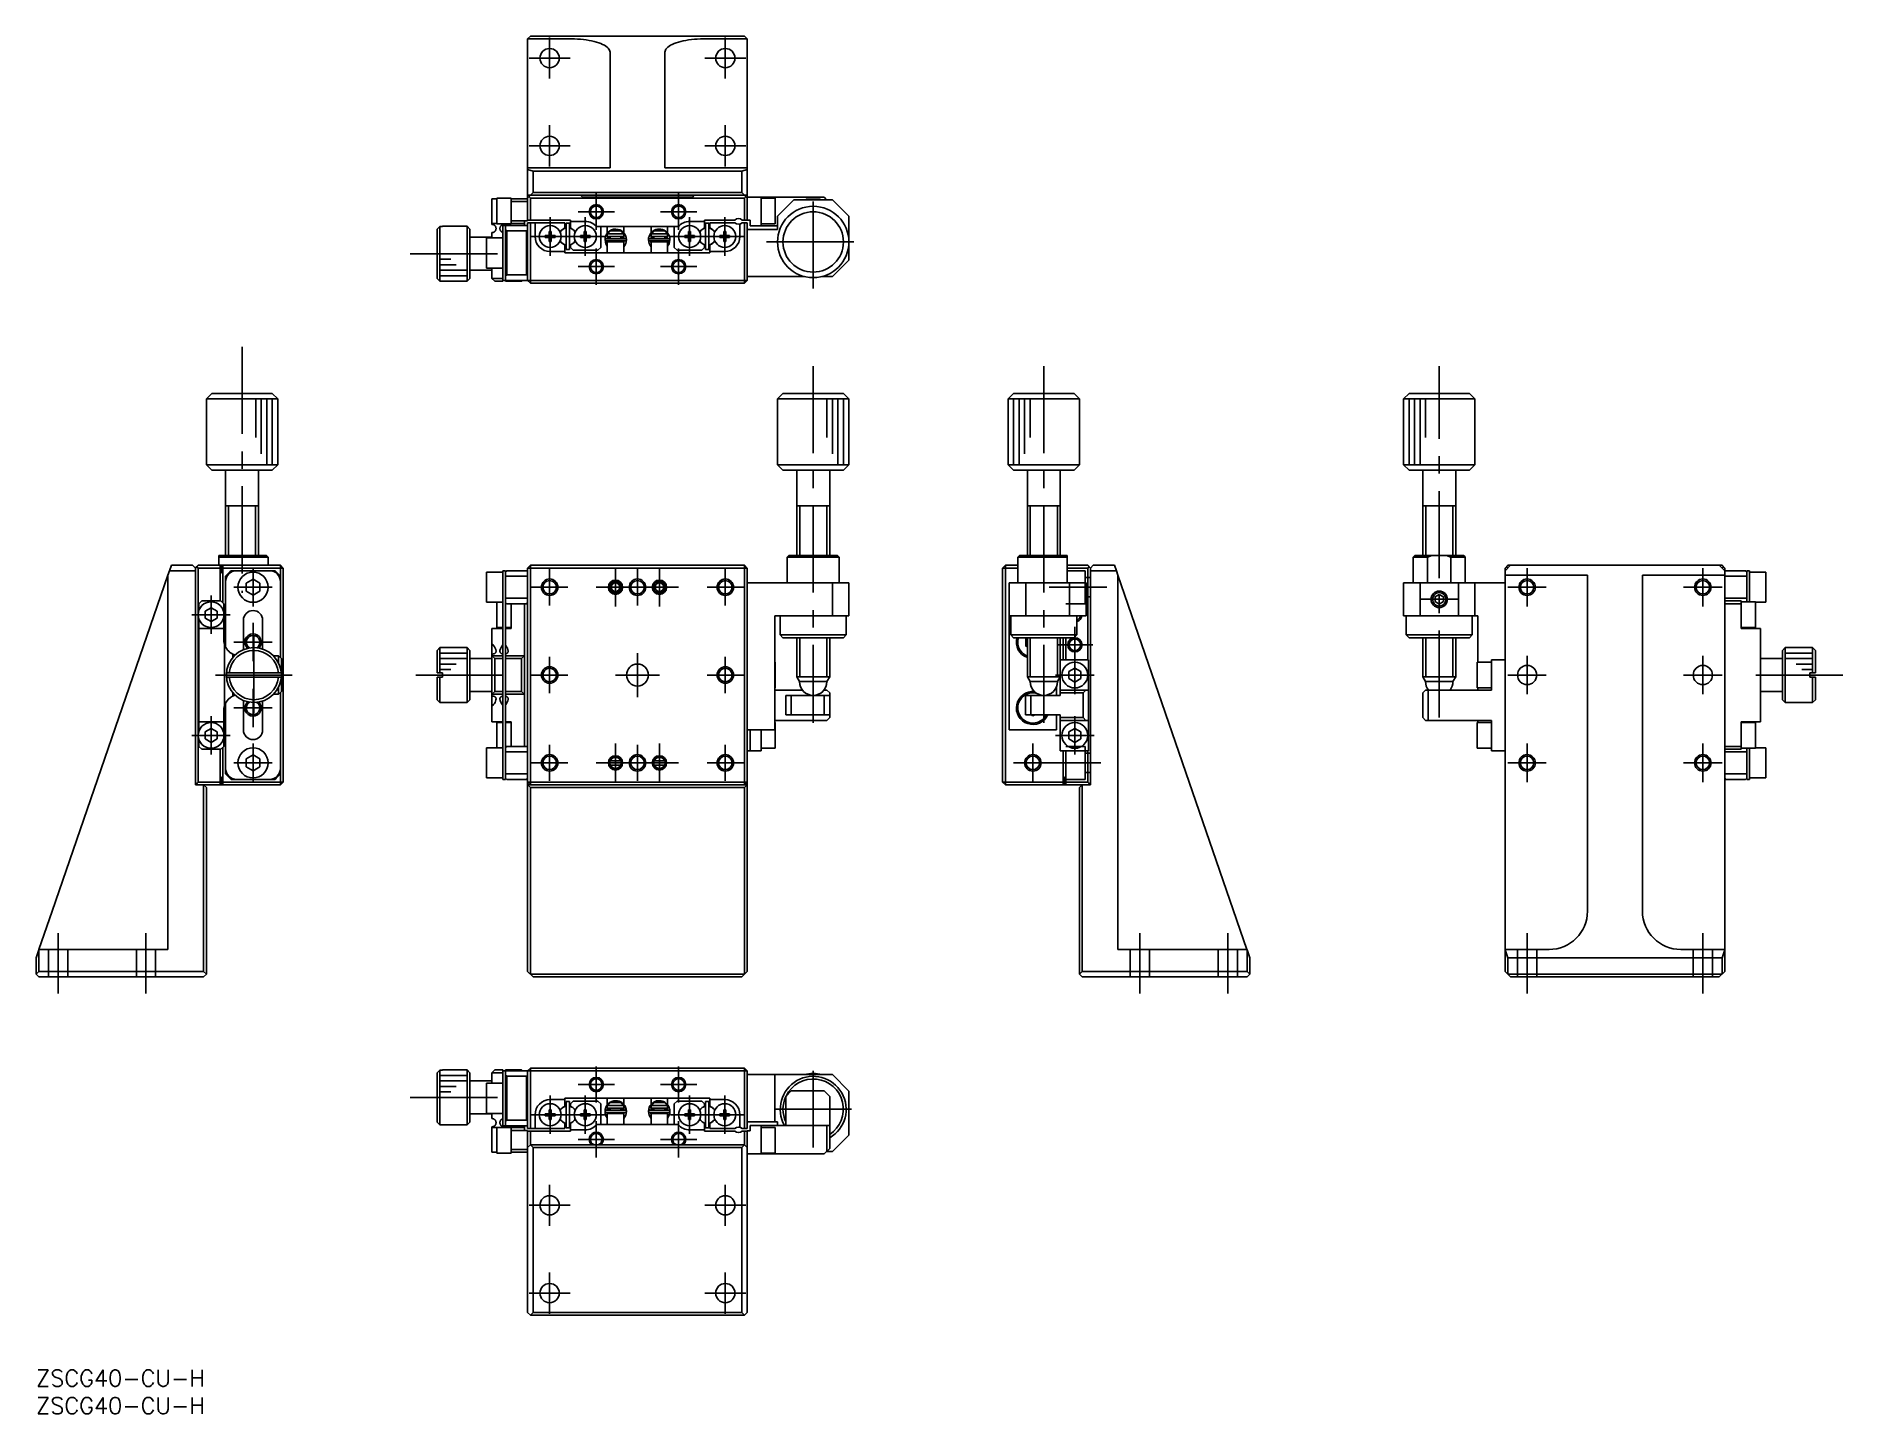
# Model space of a CAD drawing. Extents: x 0 to 329, y -8 to 243.
import ezdxf

# ---------------------------------------------------------------- set-up
doc = ezdxf.new("R2010")
doc.units = 0
doc.header["$LTSCALE"] = 0.5
doc.linetypes.add('CENTER', pattern=[50.8, 31.75, -6.35, 6.35, -6.35])
doc.linetypes.add('DASHED', pattern=[19.05, 12.7, -6.35])
for name, color, linetype in [('MSM_CENTER', 1, 'CENTER'), ('MSM_CONTINUOUS', 7, 'CONTINUOUS'), ('MSM_DASHED', 4, 'DASHED'), ('MSM_NARROW', 5, 'CONTINUOUS'), ('MSM_PART_NUMBER', 7, 'CONTINUOUS')]:
    doc.layers.add(name, color=color, linetype=linetype)
doc.styles.get("Standard").update_dxf_attribs({"font": 'txt.shx', "height": 3, "bigfont": 'bigfont.shx'})

# ---------------------------------------------------------------- blocks, each defined once
blk = doc.blocks.new('*U2')
at = {"layer": 'MSM_PART_NUMBER'}
blk.add_text('ZSCG40-CU-H', height=3, dxfattribs=at).set_placement((0, -3))
blk = doc.blocks.new('*U3')
at = {"layer": 'MSM_PART_NUMBER'}
blk.add_text('ZSCG40-CU-H', height=3, dxfattribs=at).set_placement((0, -8))

msp = doc.modelspace()

# ---------------------------------------------------------------- linework, layer by layer
at = {"layer": 'MSM_CENTER'}
for p, q in [((93.5, 235.25), (93.5, 242.75)), ((125.5, 235.25), (125.5, 242.75)), ((89.75, 239), (97.25, 239)), ((121.75, 239), (129.25, 239)), ((93.5, 219.25), (93.5, 226.75)), ((125.5, 219.25), (125.5, 226.75)), ((89.75, 223), (97.25, 223)), ((121.75, 223), (129.25, 223)), ((102, 207.7), (102, 214.3)), ((117, 207.7), (117, 214.3)), ((141.5, 197), (141.5, 214)), ((98.7, 211), (105.3, 211)), ((113.7, 211), (120.3, 211)), ((93.6, 210), (93.6, 203)), ((100, 210), (100, 203)), ((119, 210), (119, 203)), ((125.4, 210), (125.4, 203)), ((90.1, 206.5), (103.5, 206.5)), ((102, 197.7), (102, 204.3)), ((115.5, 206.5), (128.9, 206.5)), ((117, 197.7), (117, 204.3)), ((133, 205.5), (150, 205.5)), ((84, 203.35), (68, 203.35)), ((98.7, 201), (105.3, 201)), ((113.7, 201), (120.3, 201)), ((37.5, 186.4), (37.5, 141.6)), ((141.5, 182.9), (141.5, 117.9)), ((183.5, 182.9), (183.5, 117.9)), ((255.5, 118.85), (255.5, 182.9)), ((39.5, 146.1), (39.5, 139.1)), ((93.5, 139.3), (93.5, 145.9)), ((105.5, 146.1), (105.5, 139.1)), ((109.5, 139.3), (109.5, 145.9)), ((113.5, 146.1), (113.5, 139.1)), ((125.5, 139.3), (125.5, 145.9)), ((271.5, 146.1), (271.5, 139.1)), ((303.5, 146.1), (303.5, 139.1)), ((36, 142.6), (43, 142.6)), ((90.2, 142.6), (96.8, 142.6)), ((102, 142.6), (117, 142.6)), ((122.2, 142.6), (128.8, 142.6)), ((195, 142.6), (184.5, 142.6)), ((268, 142.6), (275, 142.6)), ((300, 142.6), (307, 142.6)), ((31.85, 141.1), (31.85, 134.1)), ((252, 140.4), (259, 140.4)), ((28.35, 137.6), (35.35, 137.6)), ((39.5, 136.1), (39.5, 129.1)), ((189.15, 135.4), (189.15, 123.1)), ((36, 132.6), (43, 132.6)), ((39.65, 119.6), (39.65, 133.6)), ((185.85, 132.1), (192.45, 132.1)), ((93.5, 123.3), (93.5, 129.9)), ((109.5, 122.6), (109.5, 130.6)), ((125.5, 123.3), (125.5, 129.9)), ((271.5, 130.1), (271.5, 123.1)), ((303.5, 130.1), (303.5, 123.1)), ((32.65, 126.6), (46.65, 126.6)), ((85, 126.6), (68, 126.6)), ((90.2, 126.6), (96.8, 126.6)), ((105.5, 126.6), (113.5, 126.6)), ((122.2, 126.6), (128.8, 126.6)), ((185.65, 126.6), (192.65, 126.6)), ((268, 126.6), (275, 126.6)), ((300, 126.6), (307, 126.6)), ((329, 126.6), (312, 126.6)), ((39.5, 124.1), (39.5, 117.1)), ((31.85, 119.1), (31.85, 112.1)), ((36, 120.6), (43, 120.6)), ((189.15, 119.1), (189.15, 112.1)), ((28.35, 115.6), (35.35, 115.6)), ((185.65, 115.6), (192.65, 115.6)), ((39.5, 114.1), (39.5, 107.1)), ((93.5, 107.3), (93.5, 113.9)), ((105.5, 114.1), (105.5, 107.1)), ((109.5, 107.3), (109.5, 113.9)), ((113.5, 114.1), (113.5, 107.1)), ((125.5, 107.3), (125.5, 113.9)), ((181.5, 114.1), (181.5, 107.1)), ((271.5, 114.1), (271.5, 107.1)), ((303.5, 114.1), (303.5, 107.1)), ((36, 110.6), (43, 110.6)), ((90.2, 110.6), (96.8, 110.6)), ((102, 110.6), (117, 110.6)), ((122.2, 110.6), (128.8, 110.6)), ((178, 110.6), (195, 110.6)), ((268, 110.6), (275, 110.6)), ((300, 110.6), (307, 110.6)), ((4, 68.6), (4, 79.6)), ((20, 68.6), (20, 79.6)), ((201, 68.6), (201, 79.6)), ((217, 68.6), (217, 79.6)), ((271.5, 79.6), (271.5, 68.6)), ((303.5, 79.6), (303.5, 68.6)), ((102, 48.7), (102, 55.3)), ((117, 48.7), (117, 55.3)), ((141.5, 54.5), (141.5, 40.5)), ((84, 49.65), (68, 49.65)), ((93.6, 50), (93.6, 43)), ((98.7, 52), (105.3, 52)), ((100, 50), (100, 43)), ((113.7, 52), (120.3, 52)), ((119, 50), (119, 43)), ((125.4, 50), (125.4, 43)), ((90.1, 46.5), (103.5, 46.5)), ((115.5, 46.5), (128.9, 46.5)), ((134.5, 47.5), (148.5, 47.5)), ((102, 38.7), (102, 45.3)), ((117, 38.7), (117, 45.3)), ((98.7, 42), (105.3, 42)), ((113.7, 42), (120.3, 42)), ((93.5, 26.25), (93.5, 33.75)), ((125.5, 26.25), (125.5, 33.75)), ((89.75, 30), (97.25, 30)), ((121.75, 30), (129.25, 30)), ((93.5, 10.25), (93.5, 17.75)), ((125.5, 10.25), (125.5, 17.75)), ((89.75, 14), (97.25, 14)), ((121.75, 14), (129.25, 14))]:
    msp.add_line(p, q, dxfattribs=at)
at = {"layer": 'MSM_CONTINUOUS'}
for p, q in [((90, 243), (89.5, 242.5)), ((89.5, 209.35), (89.5, 242.5)), ((89.5, 242.48), (97.5, 242.48)), ((90, 243), (129, 243)), ((97.5, 242.48), (98.05, 242.48)), ((98.05, 242.48), (98.6, 242.45)), ((98.6, 242.45), (99.13, 242.42)), ((99.13, 242.42), (99.66, 242.37)), ((99.66, 242.37), (100.18, 242.3)), ((100.18, 242.3), (100.68, 242.22)), ((100.68, 242.22), (101.16, 242.13)), ((101.16, 242.13), (101.61, 242.02)), ((101.61, 242.02), (102.05, 241.91)), ((102.05, 241.91), (102.45, 241.78)), ((102.45, 241.78), (102.82, 241.64)), ((102.82, 241.64), (103.16, 241.49)), ((103.16, 241.49), (103.47, 241.33)), ((103.47, 241.33), (103.74, 241.17)), ((103.74, 241.17), (103.97, 241)), ((103.97, 241), (104.16, 240.82)), ((104.16, 240.82), (104.31, 240.64)), ((104.31, 240.64), (104.41, 240.45)), ((104.41, 240.45), (104.48, 240.26)), ((104.48, 240.26), (104.5, 240.07)), ((114.5, 240.07), (114.52, 240.26)), ((114.52, 240.26), (114.59, 240.45)), ((114.59, 240.45), (114.69, 240.64)), ((114.69, 240.64), (114.84, 240.82)), ((114.84, 240.82), (115.03, 241)), ((115.03, 241), (115.26, 241.17)), ((115.26, 241.17), (115.53, 241.33)), ((115.53, 241.33), (115.84, 241.49)), ((115.84, 241.49), (116.18, 241.64)), ((116.18, 241.64), (116.55, 241.78)), ((116.55, 241.78), (116.95, 241.91)), ((116.95, 241.91), (117.39, 242.02)), ((117.39, 242.02), (117.84, 242.13)), ((117.84, 242.13), (118.32, 242.22)), ((118.32, 242.22), (118.82, 242.3)), ((118.82, 242.3), (119.34, 242.37)), ((119.34, 242.37), (119.87, 242.42)), ((119.87, 242.42), (120.4, 242.45)), ((120.4, 242.45), (120.95, 242.48)), ((120.95, 242.48), (121.5, 242.48)), ((121.5, 242.48), (129.5, 242.48)), ((129.5, 242.5), (129, 243)), ((129.5, 209.45), (129.5, 242.5)), ((104.5, 240.07), (104.5, 219)), ((114.5, 219), (114.5, 240.07)), ((104.5, 219), (89.5, 219)), ((89.5, 218.73), (90.5, 218.38)), ((128.5, 218.38), (90.5, 218.38)), ((90.5, 218.38), (90.5, 214.5)), ((129.5, 219), (114.5, 219)), ((128.5, 218.38), (129.5, 218.73)), ((128.5, 214.5), (128.5, 218.38)), ((89.5, 213.5), (90.5, 214.5)), ((129.5, 214), (89.5, 214)), ((90.5, 214.5), (128.5, 214.5)), ((99.5, 213.65), (99.15, 214)), ((119.85, 214), (119.5, 213.65)), ((128.5, 214.5), (129.5, 213.5)), ((83, 213.35), (83.9, 213.35)), ((83, 213.35), (83, 208.7)), ((83.9, 213.5), (83.9, 208.8)), ((86.5, 213.5), (83.9, 213.5)), ((86.5, 208.8), (86.5, 213.5)), ((86.5, 213.35), (89.5, 213.35)), ((89.5, 212.85), (86.5, 212.85)), ((89.75, 213.75), (90, 213.5)), ((90, 213.5), (90, 209.5)), ((129, 213.5), (90, 213.5)), ((99.5, 213.65), (119.5, 213.65)), ((129, 213.5), (129.25, 213.75)), ((129, 209.5), (129, 213.5)), ((129.5, 213.65), (143.5, 213.65)), ((132, 208.45), (132, 213.65)), ((134.6, 213.5), (132, 213.5)), ((134.6, 208.8), (134.6, 213.5)), ((138, 213.2), (135, 210.2)), ((138, 213.2), (145, 213.2)), ((140.25, 213.29), (140.08, 213.2)), ((142.75, 213.29), (140.25, 213.29)), ((142.92, 213.2), (142.75, 213.29)), ((143.95, 213.2), (143.5, 213.65)), ((148, 210.2), (145, 213.2)), ((73, 207.83), (73.5, 208.33)), ((73, 198.87), (73, 207.83)), ((73.5, 208.33), (73.5, 198.37)), ((73.5, 208.33), (74, 208.33)), ((74, 208.33), (74, 208.35)), ((78.5, 208.35), (74, 208.35)), ((78.5, 198.35), (78.5, 208.35)), ((79, 207.85), (78.5, 208.35)), ((79, 207.85), (79, 198.85)), ((83.9, 208.85), (83, 208.85)), ((83, 208.7), (83.01, 208.7)), ((83.01, 208.7), (83.02, 208.7)), ((83.02, 208.7), (83.04, 208.7)), ((83.04, 208.7), (83.05, 208.7)), ((83.05, 208.7), (83.06, 208.7)), ((83.06, 208.7), (83.07, 208.7)), ((83.07, 208.7), (83.08, 208.7)), ((83.08, 208.7), (83.09, 208.7)), ((83.09, 208.7), (83.11, 208.69)), ((83.11, 208.69), (83.12, 208.69)), ((83.12, 208.69), (83.14, 208.69)), ((83.14, 208.69), (83.15, 208.69)), ((83.15, 208.69), (83.17, 208.68)), ((83.17, 208.68), (83.19, 208.68)), ((83.19, 208.68), (83.2, 208.67)), ((83.2, 208.67), (83.23, 208.67)), ((83.23, 208.67), (83.25, 208.66)), ((83.25, 208.66), (83.27, 208.65)), ((83.27, 208.65), (83.29, 208.64)), ((83.29, 208.64), (83.32, 208.63)), ((83.32, 207.27), (83.29, 207.26)), ((83.32, 208.63), (83.35, 208.62)), ((83.34, 207.28), (83.32, 207.27)), ((83.37, 207.3), (83.34, 207.28)), ((83.35, 208.62), (83.37, 208.6)), ((83.37, 208.6), (83.41, 208.58)), ((83.39, 207.31), (83.37, 207.3)), ((83.41, 207.32), (83.39, 207.31)), ((83.41, 208.58), (83.45, 208.55)), ((83.43, 207.34), (83.41, 207.32)), ((83.46, 207.36), (83.43, 207.34)), ((83.45, 208.55), (83.49, 208.52)), ((83.49, 207.38), (83.46, 207.36)), ((83.49, 208.52), (83.52, 208.49)), ((83.51, 207.4), (83.49, 207.38)), ((83.54, 207.43), (83.51, 207.4)), ((83.52, 208.49), (83.55, 208.46)), ((83.56, 207.45), (83.54, 207.43)), ((83.55, 208.46), (83.58, 208.42)), ((83.58, 207.47), (83.56, 207.45)), ((83.58, 208.42), (83.61, 208.39)), ((83.6, 207.5), (83.58, 207.47)), ((83.62, 207.53), (83.6, 207.5)), ((83.61, 208.39), (83.64, 208.35)), ((83.64, 207.55), (83.62, 207.53)), ((83.64, 208.35), (83.66, 208.31)), ((83.65, 207.58), (83.64, 207.55)), ((83.67, 207.61), (83.65, 207.58)), ((83.66, 208.31), (83.68, 208.26)), ((83.68, 207.64), (83.67, 207.61)), ((83.68, 208.26), (83.7, 208.22)), ((83.69, 207.66), (83.68, 207.64)), ((83.7, 207.69), (83.69, 207.66)), ((83.7, 208.22), (83.72, 208.17)), ((83.72, 207.72), (83.7, 207.69)), ((83.72, 208.17), (83.73, 208.12)), ((83.73, 207.79), (83.72, 207.76)), ((83.72, 207.76), (83.72, 207.72)), ((83.73, 208.12), (83.74, 208.07)), ((83.74, 207.83), (83.73, 207.79)), ((83.74, 208.07), (83.75, 208.03)), ((83.75, 207.87), (83.74, 207.83)), ((83.75, 208.03), (83.75, 207.99)), ((83.75, 207.99), (83.75, 207.95)), ((83.75, 207.95), (83.75, 207.91)), ((83.75, 207.91), (83.75, 207.87)), ((83.9, 208.8), (86.5, 208.8)), ((84.45, 208.02), (84.46, 208.06)), ((84.45, 207.97), (84.45, 208.02)), ((84.45, 207.93), (84.45, 207.97)), ((84.45, 207.88), (84.45, 207.93)), ((84.46, 207.84), (84.45, 207.88)), ((84.46, 208.1), (84.48, 208.15)), ((84.46, 208.06), (84.46, 208.1)), ((84.47, 207.79), (84.46, 207.84)), ((84.47, 207.76), (84.47, 207.79)), ((84.48, 207.73), (84.47, 207.76)), ((84.48, 208.15), (84.49, 208.21)), ((84.5, 207.69), (84.48, 207.73)), ((84.49, 208.21), (84.51, 208.26)), ((84.51, 207.66), (84.5, 207.69)), ((84.51, 208.26), (84.54, 208.3)), ((84.52, 207.63), (84.51, 207.66)), ((84.54, 207.59), (84.52, 207.63)), ((84.54, 208.3), (84.56, 208.34)), ((84.56, 207.56), (84.54, 207.59)), ((84.56, 208.34), (84.59, 208.39)), ((84.58, 207.53), (84.56, 207.56)), ((84.6, 207.5), (84.58, 207.53)), ((84.59, 208.39), (84.62, 208.43)), ((84.62, 207.47), (84.6, 207.5)), ((84.62, 208.43), (84.65, 208.46)), ((84.65, 207.44), (84.62, 207.47)), ((84.65, 208.46), (84.69, 208.5)), ((84.67, 207.42), (84.65, 207.44)), ((84.7, 207.39), (84.67, 207.42)), ((84.69, 208.5), (84.73, 208.53)), ((84.72, 207.37), (84.7, 207.39)), ((84.74, 207.36), (84.72, 207.37)), ((84.73, 208.53), (84.77, 208.57)), ((84.76, 207.34), (84.74, 207.36)), ((84.79, 207.32), (84.76, 207.34)), ((84.77, 208.57), (84.81, 208.59)), ((84.81, 207.31), (84.79, 207.32)), ((84.81, 208.59), (84.85, 208.61)), ((84.84, 207.29), (84.81, 207.31)), ((84.86, 207.28), (84.84, 207.29)), ((84.85, 208.61), (84.89, 208.63)), ((84.89, 207.27), (84.86, 207.28)), ((84.89, 208.63), (84.91, 208.64)), ((84.91, 208.64), (84.94, 208.65)), ((84.94, 208.65), (84.96, 208.66)), ((84.96, 208.66), (84.99, 208.67)), ((84.99, 208.67), (85.02, 208.68)), ((85, 208.5), (85, 198.35)), ((85, 208.5), (89.5, 208.5)), ((85.02, 208.68), (85.05, 208.69)), ((85.05, 208.69), (85.06, 208.69)), ((85.06, 208.69), (85.07, 208.69)), ((85.07, 208.69), (85.09, 208.69)), ((85.09, 208.69), (85.1, 208.69)), ((85.1, 208.69), (85.12, 208.7)), ((85.12, 208.7), (85.13, 208.7)), ((85.13, 208.7), (85.14, 208.7)), ((85.14, 208.7), (85.15, 208.7)), ((85.15, 208.7), (85.16, 208.7)), ((85.16, 208.7), (85.18, 208.7)), ((85.18, 208.7), (85.19, 208.7)), ((85.19, 208.7), (85.2, 208.7)), ((85.2, 208.7), (85.21, 208.7)), ((85.21, 208.7), (85.22, 208.7)), ((85.22, 208.7), (85.24, 208.7)), ((85.24, 208.7), (85.25, 208.7)), ((85.25, 208.7), (85.26, 208.7)), ((85.26, 208.7), (85.28, 208.7)), ((85.28, 208.7), (85.29, 208.7)), ((85.29, 208.7), (85.3, 208.69)), ((85.3, 208.69), (85.32, 208.69)), ((85.32, 208.69), (85.34, 208.69)), ((85.34, 208.69), (85.36, 208.68)), ((85.36, 208.68), (85.38, 208.68)), ((85.38, 208.68), (85.4, 208.68)), ((85.4, 208.68), (85.41, 208.67)), ((85.41, 208.67), (85.45, 208.66)), ((85.45, 208.66), (85.49, 208.64)), ((85.49, 208.64), (85.53, 208.63)), ((85.5, 198.35), (85.5, 208.5)), ((85.5, 207.7), (85.7, 207.5)), ((85.53, 208.63), (85.56, 208.61)), ((85.56, 208.61), (85.59, 208.59)), ((85.59, 208.59), (85.62, 208.57)), ((85.62, 208.57), (85.66, 208.54)), ((85.66, 208.54), (85.7, 208.51)), ((85.7, 208.51), (85.71, 208.5)), ((85.7, 207.5), (85.7, 199.5)), ((89.3, 207.5), (85.7, 207.5)), ((86.5, 209.35), (89.5, 209.35)), ((88.9, 208.85), (86.5, 208.85)), ((88.9, 209.35), (88.9, 208.5)), ((89.3, 207.5), (89.5, 207.7)), ((89.3, 199.5), (89.3, 207.5)), ((97.3, 209.5), (89.5, 209.5)), ((89.5, 198.5), (89.5, 209)), ((89.5, 209), (96.3, 209)), ((90, 198), (90, 209)), ((90.85, 206.5), (90.85, 209)), ((93.42, 207.39), (93.78, 207.39)), ((93.42, 206.68), (93.42, 207.39)), ((93.78, 207.39), (93.78, 206.68)), ((96.04, 207.9), (96.3, 208.05)), ((96.3, 208.05), (96.3, 209)), ((96.5, 208.9), (96.5, 204.1)), ((96.5, 208.9), (97.1, 208.9)), ((97.1, 204.1), (97.1, 208.9)), ((97.3, 209.5), (97.3, 208.05)), ((100, 209.25), (97.3, 209.25)), ((97.56, 207.9), (97.3, 208.05)), ((99.82, 207.39), (100.18, 207.39)), ((99.82, 206.68), (99.82, 207.39)), ((100.18, 207.39), (100.18, 206.68)), ((116.92, 208.3), (102.08, 208.3)), ((102.8, 204.5), (102.8, 208.3)), ((104, 208.3), (104, 207.08)), ((104.05, 207), (104.58, 207.5)), ((104.58, 207.5), (106.42, 207.5)), ((106.42, 207.5), (106.95, 207)), ((107, 207.19), (107, 208.3)), ((112, 208.3), (112, 207.19)), ((112.05, 207), (112.58, 207.5)), ((112.58, 207.5), (114.42, 207.5)), ((114.42, 207.5), (114.95, 207)), ((115, 207.08), (115, 208.3)), ((116.2, 208.3), (116.2, 204.5)), ((118.82, 207.39), (119.18, 207.39)), ((118.82, 206.68), (118.82, 207.39)), ((121.7, 209.25), (119, 209.25)), ((119.18, 207.39), (119.18, 206.68)), ((121.44, 207.9), (121.7, 208.05)), ((121.7, 209.5), (127.24, 209.5)), ((121.7, 208.05), (121.7, 209.5)), ((121.9, 208.9), (121.9, 204.1)), ((122.5, 208.9), (121.9, 208.9)), ((122.5, 204.1), (122.5, 208.9)), ((127.24, 209), (122.7, 209)), ((122.7, 209), (122.7, 208.05)), ((122.96, 207.9), (122.7, 208.05)), ((125.22, 207.39), (125.58, 207.39)), ((125.22, 206.68), (125.22, 207.39)), ((125.58, 207.39), (125.58, 206.68)), ((128.15, 208.78), (128.15, 206.5)), ((128.56, 209.5), (129.5, 209.5)), ((129.5, 209), (128.56, 209)), ((129, 198), (129, 209)), ((129.5, 209.45), (130, 209.45)), ((129.5, 209), (129.5, 198.5)), ((135, 207.8), (129.5, 207.8)), ((130, 209.45), (130, 208.45)), ((130, 208.45), (135, 208.45)), ((132, 208.8), (134.6, 208.8)), ((135, 210.2), (135, 207.8)), ((148, 210.2), (148, 202.2)), ((83, 206.35), (79, 206.35)), ((82, 206.25), (82, 200.75)), ((85, 206.25), (82, 206.25)), ((83, 207.2), (83, 206.25)), ((83.03, 207.2), (83, 207.2)), ((83.07, 207.2), (83.03, 207.2)), ((83.1, 207.21), (83.07, 207.2)), ((83.14, 207.21), (83.1, 207.21)), ((83.17, 207.22), (83.14, 207.21)), ((83.2, 207.23), (83.17, 207.22)), ((83.23, 207.24), (83.2, 207.23)), ((83.26, 207.25), (83.23, 207.24)), ((83.29, 207.26), (83.26, 207.25)), ((84.92, 207.26), (84.89, 207.27)), ((84.94, 207.25), (84.92, 207.26)), ((84.97, 207.24), (84.94, 207.25)), ((85, 207.23), (84.97, 207.24)), ((92.71, 206.68), (93.42, 206.68)), ((92.71, 206.32), (92.71, 206.68)), ((93.42, 206.32), (92.71, 206.32)), ((93.43, 206.67), (93.42, 206.68)), ((93.43, 206.33), (93.42, 206.32)), ((93.42, 205.61), (93.42, 206.32)), ((93.78, 205.61), (93.42, 205.61)), ((93.43, 206.67), (93.77, 206.67)), ((93.43, 206.33), (93.43, 206.67)), ((93.77, 206.33), (93.43, 206.33)), ((93.77, 206.67), (93.78, 206.68)), ((93.77, 206.67), (93.77, 206.33)), ((93.77, 206.33), (93.78, 206.32)), ((93.78, 206.68), (94.49, 206.68)), ((93.78, 206.32), (93.78, 205.61)), ((94.49, 206.32), (93.78, 206.32)), ((94.49, 206.68), (94.49, 206.32)), ((96.3, 204.95), (96.04, 205.1)), ((96.3, 203.5), (96.3, 204.95)), ((96.5, 204.1), (97.1, 204.1)), ((97.3, 204.95), (97.56, 205.1)), ((97.3, 204.95), (97.3, 204.5)), ((97.3, 204.5), (97.8, 204)), ((97.8, 204), (102.3, 204)), ((99.11, 206.68), (99.82, 206.68)), ((99.11, 206.32), (99.11, 206.68)), ((99.11, 206.32), (99.82, 206.32)), ((99.83, 206.67), (99.82, 206.68)), ((99.83, 206.33), (99.82, 206.32)), ((99.82, 205.61), (99.82, 206.32)), ((100.18, 205.61), (99.82, 205.61)), ((99.83, 206.67), (100.17, 206.67)), ((99.83, 206.33), (99.83, 206.67)), ((100.17, 206.33), (99.83, 206.33)), ((100.17, 206.67), (100.18, 206.68)), ((100.17, 206.67), (100.17, 206.33)), ((100.17, 206.33), (100.18, 206.32)), ((100.18, 206.68), (100.89, 206.68)), ((100.18, 206.32), (100.18, 205.61)), ((100.89, 206.32), (100.18, 206.32)), ((100.89, 206.68), (100.89, 206.32)), ((102.3, 204), (102.8, 204.5)), ((103.6, 205.87), (103.73, 205.19)), ((103.71, 205.52), (103.7, 205.49)), ((103.7, 205.49), (103.7, 205.45)), ((103.7, 205.45), (103.7, 205.42)), ((103.7, 205.42), (103.7, 205.38)), ((103.7, 205.38), (103.7, 205.35)), ((103.7, 205.35), (103.7, 205.32)), ((103.7, 205.32), (103.71, 205.28)), ((103.72, 205.55), (103.71, 205.52)), ((103.71, 205.28), (103.71, 205.25)), ((103.71, 205.25), (103.72, 205.21)), ((103.73, 205.62), (103.72, 205.59)), ((103.72, 205.59), (103.72, 205.55)), ((103.72, 205.21), (103.73, 205.18)), ((103.75, 205.65), (103.73, 205.62)), ((103.73, 205.18), (103.75, 205.15)), ((103.76, 205.69), (103.75, 205.65)), ((103.75, 205.15), (103.75, 205.13)), ((103.75, 205.13), (104, 204.71)), ((103.75, 205.13), (103.75, 205.13)), ((103.75, 205.13), (103.75, 205.13)), ((103.75, 205.13), (103.76, 205.13)), ((103.76, 205.7), (103.76, 205.69)), ((103.76, 205.12), (104, 205.2)), ((103.76, 205.13), (103.76, 205.13)), ((103.76, 205.13), (103.77, 205.13)), ((103.77, 205.13), (103.77, 205.13)), ((103.77, 205.13), (103.78, 205.13)), ((103.78, 205.13), (103.79, 205.13)), ((103.79, 205.13), (103.8, 205.13)), ((107.3, 206.09), (103.8, 206.09)), ((103.8, 205.69), (107.3, 205.69)), ((103.8, 205.13), (103.81, 205.13)), ((103.81, 205.13), (103.82, 205.14)), ((103.82, 205.14), (103.83, 205.14)), ((103.83, 205.14), (103.84, 205.14)), ((103.84, 205.14), (103.86, 205.15)), ((103.86, 205.15), (103.87, 205.15)), ((103.87, 205.15), (103.88, 205.16)), ((103.88, 205.16), (103.9, 205.16)), ((103.9, 205.16), (103.91, 205.17)), ((103.91, 205.17), (103.93, 205.17)), ((103.93, 205.17), (103.94, 205.18)), ((103.94, 205.18), (103.96, 205.19)), ((103.96, 205.19), (103.97, 205.19)), ((103.97, 205.19), (103.99, 205.2)), ((103.99, 205.2), (104, 205.21)), ((104, 207.08), (104, 207.08)), ((107, 207), (104, 207)), ((104, 207), (104, 206.5)), ((104, 206.5), (107, 206.5)), ((107, 205.5), (104, 205.5)), ((104, 205.5), (104, 203.5)), ((104.01, 206.09), (104.12, 206.5)), ((104.05, 206.3), (104.5, 206.3)), ((104.12, 205.52), (104.13, 205.53)), ((104.12, 205.5), (104.12, 205.52)), ((104.12, 205.5), (104.12, 205.5)), ((104.13, 205.53), (104.14, 205.54)), ((104.14, 205.56), (104.15, 205.57)), ((104.14, 205.54), (104.14, 205.56)), ((104.15, 205.57), (104.16, 205.58)), ((104.16, 205.58), (104.17, 205.59)), ((104.17, 205.59), (104.18, 205.6)), ((104.18, 205.6), (104.19, 205.61)), ((104.19, 205.61), (104.2, 205.62)), ((104.2, 205.62), (104.21, 205.63)), ((104.21, 205.63), (104.23, 205.64)), ((104.23, 205.64), (104.24, 205.65)), ((104.24, 205.65), (104.25, 205.66)), ((104.25, 205.66), (104.26, 205.66)), ((104.26, 205.66), (104.28, 205.67)), ((104.28, 205.67), (104.29, 205.68)), ((104.29, 205.68), (104.31, 205.68)), ((104.31, 205.68), (104.32, 205.68)), ((104.32, 205.68), (104.33, 205.69)), ((104.33, 205.69), (104.35, 205.69)), ((104.35, 205.69), (104.36, 205.69)), ((104.36, 205.69), (104.38, 205.69)), ((104.38, 205.69), (104.39, 205.69)), ((104.39, 205.69), (104.4, 205.69)), ((104.5, 206.5), (104.5, 206.09)), ((104.5, 205.69), (104.5, 205.5)), ((106.5, 206.09), (106.5, 206.5)), ((106.5, 206.3), (107, 206.3)), ((106.5, 205.5), (106.5, 205.69)), ((106.7, 205.69), (106.71, 205.69)), ((106.71, 205.69), (106.72, 205.69)), ((106.72, 205.69), (106.74, 205.69)), ((106.74, 205.69), (106.75, 205.69)), ((106.75, 205.69), (106.77, 205.69)), ((106.77, 205.69), (106.78, 205.68)), ((106.78, 205.68), (106.8, 205.68)), ((106.8, 205.68), (106.81, 205.67)), ((106.81, 205.67), (106.82, 205.67)), ((106.82, 205.67), (106.84, 205.66)), ((106.84, 205.66), (106.85, 205.65)), ((106.85, 205.65), (106.86, 205.65)), ((106.86, 205.65), (106.87, 205.64)), ((106.87, 205.64), (106.89, 205.63)), ((106.89, 205.63), (106.9, 205.62)), ((106.9, 205.62), (106.91, 205.61)), ((106.91, 205.61), (106.92, 205.6)), ((106.92, 205.6), (106.93, 205.59)), ((106.93, 205.59), (106.94, 205.58)), ((106.94, 205.58), (106.95, 205.56)), ((106.95, 205.56), (106.95, 205.55)), ((106.95, 205.55), (106.96, 205.54)), ((106.96, 205.54), (106.97, 205.52)), ((106.97, 206.5), (107.08, 206.09)), ((106.97, 205.52), (106.97, 205.51)), ((106.97, 205.51), (106.98, 205.5)), ((107, 207.19), (107, 207.19)), ((107, 206.5), (107, 207)), ((107, 206.3), (107, 206.44)), ((107, 203.5), (107, 205.5)), ((107.04, 205.47), (107, 205.35)), ((107.09, 205.69), (107.04, 205.47)), ((107.34, 205.13), (107.36, 205.18)), ((107.34, 205.13), (107.34, 205.13)), ((107.34, 205.13), (107.34, 205.13)), ((107.34, 205.13), (107.34, 205.13)), ((107.34, 205.13), (107.34, 205.13)), ((107.36, 205.18), (107.36, 205.19)), ((107.36, 205.19), (107.36, 205.19)), ((107.36, 205.19), (107.36, 205.19)), ((107.36, 205.19), (107.36, 205.19)), ((107.36, 205.19), (107.36, 205.19)), ((107.36, 205.19), (107.36, 205.19)), ((107.36, 205.19), (107.36, 205.19)), ((107.36, 205.18), (107.36, 205.18)), ((107.36, 205.18), (107.36, 205.18)), ((107.36, 205.18), (107.36, 205.18)), ((111.64, 205.19), (111.64, 205.19)), ((111.64, 205.19), (111.64, 205.19)), ((111.64, 205.19), (111.64, 205.19)), ((111.64, 205.19), (111.64, 205.18)), ((111.64, 205.18), (111.64, 205.18)), ((111.64, 205.18), (111.66, 205.13)), ((111.66, 205.14), (111.66, 205.13)), ((111.66, 205.13), (111.66, 205.13)), ((111.66, 205.13), (111.66, 205.13)), ((111.66, 205.13), (111.66, 205.13)), ((111.66, 205.13), (111.66, 205.13)), ((111.66, 205.13), (111.66, 205.13)), ((115.2, 206.09), (111.7, 206.09)), ((111.7, 205.69), (115.2, 205.69)), ((111.96, 205.47), (111.91, 205.69)), ((111.92, 206.09), (112.03, 206.5)), ((112, 205.35), (111.96, 205.47)), ((115, 207), (112, 207)), ((112, 207), (112, 206.5)), ((112, 206.5), (115, 206.5)), ((112, 206.44), (112, 206.44)), ((112, 206.44), (112, 206.3)), ((112, 206.3), (112.5, 206.3)), ((115, 205.5), (112, 205.5)), ((112, 205.5), (112, 203.5)), ((112.02, 205.5), (112.03, 205.52)), ((112.02, 205.5), (112.02, 205.5)), ((112.03, 205.52), (112.04, 205.53)), ((112.04, 205.54), (112.05, 205.56)), ((112.04, 205.53), (112.04, 205.54)), ((112.05, 205.56), (112.06, 205.57)), ((112.06, 205.57), (112.07, 205.58)), ((112.07, 205.58), (112.08, 205.59)), ((112.08, 205.59), (112.09, 205.6)), ((112.09, 205.6), (112.1, 205.61)), ((112.1, 205.61), (112.11, 205.62)), ((112.11, 205.62), (112.12, 205.63)), ((112.12, 205.63), (112.13, 205.64)), ((112.13, 205.64), (112.14, 205.65)), ((112.14, 205.65), (112.16, 205.66)), ((112.16, 205.66), (112.17, 205.66)), ((112.17, 205.66), (112.18, 205.67)), ((112.18, 205.67), (112.2, 205.68)), ((112.2, 205.68), (112.21, 205.68)), ((112.21, 205.68), (112.23, 205.68)), ((112.23, 205.68), (112.24, 205.69)), ((112.24, 205.69), (112.25, 205.69)), ((112.25, 205.69), (112.27, 205.69)), ((112.27, 205.69), (112.28, 205.69)), ((112.28, 205.69), (112.3, 205.69)), ((112.3, 205.69), (112.3, 205.69)), ((112.5, 206.5), (112.5, 206.09)), ((112.5, 205.69), (112.5, 205.5)), ((114.5, 206.09), (114.5, 206.5)), ((114.5, 206.3), (114.95, 206.3)), ((114.5, 205.5), (114.5, 205.69)), ((114.6, 205.69), (114.62, 205.69)), ((114.62, 205.69), (114.63, 205.69)), ((114.63, 205.69), (114.65, 205.69)), ((114.65, 205.69), (114.66, 205.69)), ((114.66, 205.69), (114.67, 205.69)), ((114.67, 205.69), (114.69, 205.68)), ((114.69, 205.68), (114.7, 205.68)), ((114.7, 205.68), (114.72, 205.67)), ((114.72, 205.67), (114.73, 205.67)), ((114.73, 205.67), (114.74, 205.66)), ((114.74, 205.66), (114.76, 205.65)), ((114.76, 205.65), (114.77, 205.65)), ((114.77, 205.65), (114.78, 205.64)), ((114.78, 205.64), (114.79, 205.63)), ((114.79, 205.63), (114.8, 205.62)), ((114.8, 205.62), (114.81, 205.61)), ((114.81, 205.61), (114.82, 205.6)), ((114.82, 205.6), (114.83, 205.59)), ((114.83, 205.59), (114.84, 205.58)), ((114.84, 205.58), (114.85, 205.56)), ((114.85, 205.56), (114.86, 205.55)), ((114.86, 205.55), (114.87, 205.54)), ((114.87, 205.54), (114.87, 205.52)), ((114.87, 205.52), (114.88, 205.51)), ((114.88, 206.5), (114.99, 206.09)), ((114.88, 205.51), (114.88, 205.5)), ((115, 206.5), (115, 207)), ((115, 203.5), (115, 205.5)), ((115.01, 205.2), (115, 205.21)), ((115.24, 205.12), (115, 205.2)), ((115, 204.71), (115.25, 205.13)), ((115.03, 205.19), (115.01, 205.2)), ((115.04, 205.19), (115.03, 205.19)), ((115.06, 205.18), (115.04, 205.19)), ((115.07, 205.17), (115.06, 205.18)), ((115.09, 205.17), (115.07, 205.17)), ((115.1, 205.16), (115.09, 205.17)), ((115.12, 205.16), (115.1, 205.16)), ((115.13, 205.15), (115.12, 205.16)), ((115.14, 205.15), (115.13, 205.15)), ((115.16, 205.14), (115.14, 205.15)), ((115.17, 205.14), (115.16, 205.14)), ((115.18, 205.14), (115.17, 205.14)), ((115.19, 205.13), (115.18, 205.14)), ((115.2, 205.13), (115.19, 205.13)), ((115.21, 205.13), (115.2, 205.13)), ((115.22, 205.13), (115.21, 205.13)), ((115.23, 205.13), (115.22, 205.13)), ((115.24, 205.13), (115.23, 205.13)), ((115.23, 205.13), (115.23, 205.13)), ((115.25, 205.67), (115.24, 205.7)), ((115.25, 205.13), (115.24, 205.13)), ((115.24, 205.13), (115.24, 205.13)), ((115.26, 205.63), (115.25, 205.67)), ((115.25, 205.13), (115.26, 205.16)), ((115.25, 205.13), (115.25, 205.13)), ((115.25, 205.13), (115.25, 205.13)), ((115.27, 205.6), (115.26, 205.63)), ((115.26, 205.16), (115.27, 205.19)), ((115.27, 205.18), (115.4, 205.87)), ((115.28, 205.57), (115.27, 205.6)), ((115.27, 205.19), (115.28, 205.23)), ((115.29, 205.53), (115.28, 205.57)), ((115.28, 205.23), (115.29, 205.26)), ((115.3, 205.5), (115.29, 205.53)), ((115.29, 205.29), (115.3, 205.33)), ((115.29, 205.26), (115.29, 205.29)), ((115.3, 205.47), (115.3, 205.5)), ((115.3, 205.43), (115.3, 205.47)), ((115.3, 205.4), (115.3, 205.43)), ((115.3, 205.36), (115.3, 205.4)), ((115.3, 205.33), (115.3, 205.36)), ((116.2, 204.5), (116.7, 204)), ((116.7, 204), (121.2, 204)), ((118.11, 206.68), (118.82, 206.68)), ((118.11, 206.32), (118.11, 206.68)), ((118.82, 206.32), (118.11, 206.32)), ((118.83, 206.67), (118.82, 206.68)), ((118.83, 206.33), (118.82, 206.32)), ((118.82, 205.61), (118.82, 206.32)), ((119.18, 205.61), (118.82, 205.61)), ((118.83, 206.67), (119.17, 206.67)), ((118.83, 206.33), (118.83, 206.67)), ((119.17, 206.33), (118.83, 206.33)), ((119.17, 206.67), (119.18, 206.68)), ((119.17, 206.67), (119.17, 206.33)), ((119.17, 206.33), (119.18, 206.32)), ((119.18, 206.68), (119.89, 206.68)), ((119.18, 206.32), (119.18, 205.61)), ((119.89, 206.32), (119.18, 206.32)), ((119.89, 206.68), (119.89, 206.32)), ((121.2, 204), (121.7, 204.5)), ((121.7, 204.95), (121.44, 205.1)), ((121.7, 204.5), (121.7, 204.95)), ((122.5, 204.1), (121.9, 204.1)), ((122.7, 204.95), (122.96, 205.1)), ((122.7, 203.5), (122.7, 204.95)), ((124.51, 206.68), (125.22, 206.68)), ((124.51, 206.32), (124.51, 206.68)), ((125.22, 206.32), (124.51, 206.32)), ((125.23, 206.67), (125.22, 206.68)), ((125.23, 206.33), (125.22, 206.32)), ((125.22, 205.61), (125.22, 206.32)), ((125.58, 205.61), (125.22, 205.61)), ((125.23, 206.67), (125.57, 206.67)), ((125.23, 206.33), (125.23, 206.67)), ((125.57, 206.33), (125.23, 206.33)), ((125.57, 206.67), (125.58, 206.68)), ((125.57, 206.67), (125.57, 206.33)), ((125.57, 206.33), (125.58, 206.32)), ((125.58, 206.68), (126.29, 206.68)), ((125.58, 206.32), (125.58, 205.61)), ((126.29, 206.32), (125.58, 206.32)), ((126.29, 206.68), (126.29, 206.32)), ((82, 200.75), (85, 200.75)), ((83, 198.85), (83, 200.75)), ((96.3, 203.75), (93.6, 203.75)), ((122.7, 203.5), (96.3, 203.5)), ((125.4, 203.75), (122.7, 203.75)), ((145, 199.2), (148, 202.2)), ((73.5, 198.37), (73, 198.87)), ((74, 198.37), (73.5, 198.37)), ((74, 198.35), (74, 198.37)), ((74, 198.35), (78.5, 198.35)), ((78.5, 198.35), (79, 198.85)), ((79, 200.35), (83, 200.35)), ((83, 198.85), (83.5, 198.35)), ((83, 198.85), (85, 198.85)), ((85, 198.35), (83.5, 198.35)), ((129.5, 198.5), (85, 198.5)), ((85.7, 199.5), (85.5, 199.3)), ((88.4, 198.35), (85.5, 198.35)), ((85.7, 199.5), (89.3, 199.5)), ((88.4, 198.35), (88.55, 198.5)), ((89.5, 199.3), (89.3, 199.5)), ((90, 198), (89.5, 198.5)), ((129, 198), (90, 198)), ((129, 198), (129.5, 198.5)), ((139.9, 199.2), (129.5, 199.2)), ((145, 199.2), (143.1, 199.2)), ((32, 177.9), (31, 176.9)), ((32, 177.9), (43, 177.9)), ((44, 176.9), (43, 177.9)), ((136, 177.9), (135, 176.9)), ((136, 177.9), (147, 177.9)), ((148, 176.9), (147, 177.9)), ((178, 177.9), (177, 176.9)), ((178, 177.9), (189, 177.9)), ((190, 176.9), (189, 177.9)), ((250, 177.9), (249, 176.9)), ((250, 177.9), (261, 177.9)), ((262, 176.9), (261, 177.9)), ((44, 176.9), (31, 176.9)), ((31, 176.9), (31, 164.9)), ((44, 164.9), (44, 176.9)), ((148, 176.9), (135, 176.9)), ((135, 176.9), (135, 164.9)), ((148, 164.9), (148, 176.9)), ((190, 176.9), (177, 176.9)), ((177, 176.9), (177, 164.9)), ((190, 164.9), (190, 176.9)), ((262, 176.9), (249, 176.9)), ((249, 176.9), (249, 164.9)), ((262, 164.9), (262, 176.9)), ((31, 164.9), (44, 164.9)), ((31, 164.9), (32, 163.9)), ((43, 163.9), (44, 164.9)), ((135, 164.9), (148, 164.9)), ((135, 164.9), (136, 163.9)), ((147, 163.9), (148, 164.9)), ((177, 164.9), (190, 164.9)), ((177, 164.9), (178, 163.9)), ((189, 163.9), (190, 164.9)), ((249, 164.9), (262, 164.9)), ((249, 164.9), (250, 163.9)), ((261, 163.9), (262, 164.9)), ((43, 163.9), (32, 163.9)), ((34.5, 163.9), (34.5, 148.4)), ((40.5, 148.4), (40.5, 163.9)), ((147, 163.9), (136, 163.9)), ((138.5, 163.9), (138.5, 148.4)), ((144.5, 148.4), (144.5, 163.9)), ((189, 163.9), (178, 163.9)), ((180.5, 163.9), (180.5, 148.4)), ((186.5, 148.4), (186.5, 163.9)), ((261, 163.9), (250, 163.9)), ((252.5, 163.9), (252.5, 148.4)), ((258.5, 148.4), (258.5, 163.9)), ((40.5, 157.4), (34.5, 157.4)), ((144.5, 157.4), (138.5, 157.4)), ((186.5, 157.4), (180.5, 157.4)), ((258.5, 157.4), (252.5, 157.4)), ((33.25, 146.6), (33.25, 148.4)), ((33.25, 148.4), (41.95, 148.4)), ((42.25, 148.1), (33.25, 148.1)), ((42.25, 148.1), (41.95, 148.4)), ((42.25, 146.6), (42.25, 148.1)), ((137.05, 148.4), (136.75, 148.1)), ((146.25, 148.1), (136.75, 148.1)), ((136.75, 148.1), (136.75, 143.4)), ((137.05, 148.4), (145.95, 148.4)), ((146.25, 148.1), (145.95, 148.4)), ((146.25, 143.4), (146.25, 148.1)), ((179.05, 148.4), (178.75, 148.1)), ((187.75, 148.1), (178.75, 148.1)), ((178.75, 148.1), (178.75, 143.4)), ((179.05, 148.4), (187.75, 148.4)), ((187.75, 148.4), (187.75, 143.4)), ((251.05, 148.4), (250.75, 148.1)), ((253.38, 148.1), (250.75, 148.1)), ((250.75, 148.1), (250.75, 143.4)), ((251.05, 148.4), (259.95, 148.4)), ((254.18, 148.4), (253.38, 148.1)), ((253.38, 148.1), (253.38, 143.4)), ((257.62, 148.1), (256.82, 148.4)), ((260.25, 148.1), (257.62, 148.1)), ((257.62, 143.4), (257.62, 148.1)), ((260.25, 148.1), (259.95, 148.4)), ((260.25, 143.4), (260.25, 148.1)), ((2.93, 83.6), (24, 144.8)), ((24.28, 145.6), (24, 144.8)), ((24, 76.6), (24, 144.8)), ((24.28, 145.6), (24.62, 146.6)), ((29, 145.6), (24.28, 145.6)), ((24.62, 146.6), (28.5, 146.6)), ((29, 146.1), (28.5, 146.6)), ((29, 146.1), (29.25, 146.35)), ((29, 106.6), (29, 146.1)), ((29.25, 146.35), (29.5, 146.6)), ((29.5, 146.1), (29.25, 146.35)), ((29.5, 146.6), (44.5, 146.6)), ((33.5, 146.1), (29.5, 146.1)), ((29.5, 146.1), (29.5, 107.1)), ((33.5, 140.1), (33.5, 146.6)), ((33.75, 146.6), (33.75, 145.2)), ((33.75, 145.2), (34, 145.2)), ((34, 146.6), (34, 139.75)), ((45, 146.1), (34, 146.1)), ((35.3, 145.4), (34.5, 144.6)), ((35.3, 145.4), (35.5, 145.6)), ((35.63, 145.4), (35.3, 145.4)), ((35.5, 145.6), (43.5, 145.6)), ((43.7, 145.4), (43.37, 145.4)), ((43.5, 145.6), (43.7, 145.4)), ((44.5, 144.6), (43.7, 145.4)), ((44.5, 146.6), (44.5, 129.75)), ((45, 146.1), (44.5, 146.6)), ((45, 146.1), (45, 107.1)), ((82, 145.35), (82, 139.85)), ((85, 145.35), (82, 145.35)), ((85, 145.6), (85.5, 145.6)), ((85, 107.6), (85, 145.6)), ((85.7, 145.6), (85.5, 145.4)), ((85.5, 145.6), (85.5, 107.6)), ((85.7, 145.6), (89.3, 145.6)), ((89.5, 145.4), (89.3, 145.6)), ((90, 146.6), (89.5, 146.1)), ((129.5, 146.1), (89.5, 146.1)), ((89.5, 72.6), (89.5, 146.1)), ((90, 146.6), (129, 146.6)), ((90, 106.6), (90, 146.6)), ((129.5, 146.1), (129, 146.6)), ((129, 106.6), (129, 146.6)), ((129.5, 146.1), (129.5, 72.6)), ((176, 146.1), (176.5, 146.6)), ((176, 107.1), (176, 146.1)), ((176, 146.1), (178.75, 146.1)), ((176.5, 146.6), (178.75, 146.6)), ((176.5, 106.6), (176.5, 146.6)), ((187.75, 146.6), (191.5, 146.6)), ((191.5, 146.1), (187.75, 146.1)), ((191.5, 146.6), (192, 146.1)), ((191.75, 146.35), (191.5, 146.1)), ((191.5, 129.4), (191.5, 146.1)), ((192.5, 146.6), (192, 146.1)), ((192, 146.1), (192, 106.6)), ((196.72, 145.6), (192, 145.6)), ((192.5, 146.6), (196.38, 146.6)), ((196.38, 146.6), (196.72, 145.6)), ((197, 144.8), (196.72, 145.6)), ((197, 76.6), (197, 144.8)), ((220.48, 76.6), (197, 144.8)), ((268, 146.6), (267.5, 146.1)), ((268.5, 146.6), (267.5, 145.6)), ((267.5, 72.6), (267.5, 146.1)), ((267.5, 144.8), (282.5, 144.8)), ((267.75, 146.35), (268, 146.1)), ((268, 146.6), (307, 146.6)), ((282.5, 144.8), (282.5, 83.6)), ((292.5, 144.8), (307.5, 144.8)), ((292.5, 83.6), (292.5, 144.8)), ((307.5, 145.6), (306.5, 146.6)), ((307.5, 146.1), (307, 146.6)), ((307, 146.1), (307.25, 146.35)), ((307.5, 146.1), (307.5, 72.6)), ((307.7, 145.6), (307.5, 145.4)), ((307.7, 145.6), (311.3, 145.6)), ((311.5, 145.4), (311.3, 145.6)), ((311.5, 145.6), (311.5, 139.95)), ((311.5, 145.6), (312, 145.6)), ((312, 139.95), (312, 145.6)), ((315, 145.35), (312, 145.35)), ((315, 139.85), (315, 145.35)), ((34.5, 131.7), (34.5, 144.6)), ((38.25, 143.32), (39.5, 144.04)), ((38.25, 141.88), (38.25, 143.32)), ((39.5, 141.16), (38.25, 141.88)), ((39.5, 144.04), (40.75, 143.32)), ((39.5, 141.16), (40.75, 141.88)), ((40.75, 141.88), (40.75, 143.32)), ((89.5, 144.6), (85.5, 144.6)), ((148, 143.4), (129.5, 143.4)), ((145, 137.4), (145, 143.4)), ((148, 143.4), (148, 137.4)), ((177.2, 143.4), (191.2, 143.4)), ((177.2, 116.6), (177.2, 143.4)), ((180.2, 143.4), (180.2, 137.4)), ((188.2, 137.4), (188.2, 143.4)), ((191.2, 143.4), (191.2, 137.4)), ((249, 137.4), (249, 143.4)), ((249, 143.4), (267.5, 143.4)), ((252, 143.4), (252, 137.4)), ((259, 137.4), (259, 143.4)), ((262, 143.4), (262, 137.4)), ((311.5, 144.6), (307.5, 144.6)), ((29.65, 139.6), (30.15, 140.1)), ((29.65, 138.43), (29.65, 139.6)), ((30.15, 140.1), (33.65, 140.1)), ((30.75, 138.24), (31.85, 138.87)), ((30.75, 136.97), (30.75, 138.24)), ((31.85, 138.87), (32.95, 138.24)), ((32.95, 138.24), (32.95, 136.97)), ((33.65, 140.1), (34.15, 139.6)), ((34.15, 139.6), (34.15, 138.08)), ((82, 139.85), (85, 139.85)), ((83.9, 139.85), (83.9, 135.25)), ((85.5, 140.6), (89.5, 140.6)), ((85.5, 139.8), (85.7, 139.6)), ((89.3, 139.6), (85.7, 139.6)), ((86.5, 139.6), (86.5, 135.1)), ((88.9, 113.6), (88.9, 139.6)), ((89.3, 139.6), (89.5, 139.8)), ((254.75, 140.83), (255.5, 141.27)), ((254.75, 139.97), (254.75, 140.83)), ((255.5, 139.53), (254.75, 139.97)), ((255.5, 141.27), (256.25, 140.83)), ((256.25, 139.97), (255.5, 139.53)), ((256.25, 140.83), (256.25, 139.97)), ((307.5, 140.6), (311.5, 140.6)), ((307.5, 140.1), (310.5, 140.1)), ((310.5, 139.6), (307.5, 139.6)), ((310.5, 135.1), (310.5, 140.1)), ((313.1, 139.95), (310.5, 139.95)), ((313.1, 135.25), (313.1, 139.95)), ((313.1, 139.85), (315, 139.85)), ((29.65, 116.43), (29.65, 136.77)), ((34.15, 135.1), (29.65, 135.1)), ((31.85, 136.33), (30.75, 136.97)), ((32.95, 136.97), (31.85, 136.33)), ((34.15, 133.1), (34.15, 137.12)), ((37.75, 131.23), (37.75, 136.6)), ((41.25, 136.6), (41.25, 131.34)), ((83, 118.1), (83, 135.1)), ((85, 135.1), (83, 135.1)), ((83.9, 135.25), (85, 135.25)), ((85.5, 135.25), (86.5, 135.25)), ((86.5, 135.1), (85.5, 135.1)), ((134.5, 116.6), (134.5, 137.4)), ((134.5, 137.4), (148, 137.4)), ((135.5, 137.4), (135.5, 133.9)), ((147.5, 133.9), (147.5, 137.4)), ((191.2, 137.4), (177.2, 137.4)), ((177.5, 137.4), (177.5, 133.9)), ((189.5, 133.9), (189.5, 137.4)), ((262.5, 137.4), (249, 137.4)), ((249.5, 137.4), (249.5, 133.9)), ((261.5, 133.9), (261.5, 137.4)), ((262.5, 137.4), (262.5, 128.95)), ((310.5, 135.25), (313.1, 135.25)), ((314, 135.1), (310.5, 135.1)), ((311.5, 135.25), (311.5, 135.1)), ((312, 135.1), (312, 135.25)), ((314, 118.1), (314, 135.1)), ((34.3, 121.04), (34.3, 132.16)), ((73.5, 131.6), (73, 131.1)), ((73.5, 131.6), (73.5, 127)), ((78.5, 131.6), (73.5, 131.6)), ((78.5, 121.6), (78.5, 131.6)), ((79, 131.1), (78.5, 131.6)), ((83, 132.16), (83.11, 132.14)), ((83.11, 132.14), (83.2, 132.08)), ((83.2, 132.08), (83.29, 132)), ((135.5, 133.9), (147.5, 133.9)), ((135.5, 133.9), (136, 133.4)), ((147, 133.4), (136, 133.4)), ((138.5, 133.4), (138.5, 126.27)), ((144.5, 126.27), (144.5, 133.4)), ((147, 133.4), (147.5, 133.9)), ((177.5, 133.9), (189.5, 133.9)), ((177.5, 133.9), (178, 133.4)), ((189, 133.4), (178, 133.4)), ((180.39, 133.4), (180.25, 133.32)), ((180.25, 133.32), (180.25, 131.88)), ((180.25, 131.88), (180.5, 131.73)), ((180.5, 133.4), (180.5, 126.27)), ((186.5, 126.27), (186.5, 133.4)), ((187, 129.4), (187, 133.4)), ((187.5, 133.4), (187.5, 129.4)), ((189, 133.4), (189.5, 133.9)), ((249.5, 133.9), (261.5, 133.9)), ((249.5, 133.9), (250, 133.4)), ((261, 133.4), (250, 133.4)), ((252.5, 133.4), (252.5, 126.27)), ((258.5, 126.27), (258.5, 133.4)), ((261, 133.4), (261.5, 133.9)), ((318.5, 131.6), (318, 131.1)), ((318.5, 131.6), (318.5, 121.6)), ((323.5, 131.6), (318.5, 131.6)), ((323.5, 127), (323.5, 131.6)), ((324, 131.1), (323.5, 131.6)), ((35.8, 130.42), (35.8, 129.79)), ((44.15, 130.1), (43.22, 130.1)), ((44.15, 128.78), (44.15, 130.1)), ((44.15, 130.1), (44.65, 129.6)), ((44.65, 129.6), (44.65, 123.6)), ((73, 127), (73, 131.1)), ((79, 131.1), (79, 122.1)), ((83, 129.6), (79, 129.6)), ((83.03, 130.42), (83, 130.42)), ((83, 130.1), (83.5, 129.6)), ((83, 130.1), (85, 130.1)), ((83.07, 130.42), (83.03, 130.42)), ((83.1, 130.43), (83.07, 130.42)), ((83.14, 130.43), (83.1, 130.43)), ((83.17, 130.43), (83.14, 130.43)), ((83.2, 130.44), (83.17, 130.43)), ((83.23, 130.44), (83.2, 130.44)), ((83.26, 130.45), (83.23, 130.44)), ((83.29, 130.45), (83.26, 130.45)), ((83.31, 130.46), (83.29, 130.45)), ((83.34, 130.47), (83.31, 130.46)), ((83.37, 130.47), (83.34, 130.47)), ((83.4, 130.48), (83.37, 130.47)), ((83.43, 130.49), (83.4, 130.48)), ((83.46, 130.51), (83.43, 130.49)), ((83.48, 130.52), (83.46, 130.51)), ((83.51, 130.53), (83.48, 130.52)), ((83.5, 129.6), (83.5, 123.6)), ((85, 129.6), (83.5, 129.6)), ((83.53, 130.55), (83.51, 130.53)), ((83.56, 130.56), (83.53, 130.55)), ((83.58, 130.58), (83.56, 130.56)), ((83.6, 130.6), (83.58, 130.58)), ((83.62, 130.62), (83.6, 130.6)), ((83.64, 130.64), (83.62, 130.62)), ((83.66, 130.66), (83.64, 130.64)), ((83.68, 130.68), (83.66, 130.66)), ((83.69, 130.71), (83.68, 130.68)), ((83.7, 130.73), (83.69, 130.71)), ((83.72, 130.77), (83.7, 130.73)), ((83.73, 130.8), (83.72, 130.77)), ((83.74, 130.84), (83.73, 130.8)), ((83.75, 130.88), (83.74, 130.84)), ((83.75, 130.96), (83.75, 130.92)), ((83.75, 130.92), (83.75, 130.88)), ((84.45, 130.96), (84.46, 131.09)), ((84.45, 130.94), (84.45, 130.96)), ((84.45, 130.9), (84.45, 130.94)), ((84.46, 130.87), (84.45, 130.9)), ((84.46, 130.83), (84.46, 130.87)), ((84.47, 130.8), (84.46, 130.83)), ((84.48, 130.77), (84.47, 130.8)), ((84.49, 130.74), (84.48, 130.77)), ((84.51, 130.71), (84.49, 130.74)), ((84.52, 130.68), (84.51, 130.71)), ((84.54, 130.66), (84.52, 130.68)), ((84.56, 130.64), (84.54, 130.66)), ((84.58, 130.62), (84.56, 130.64)), ((84.6, 130.6), (84.58, 130.62)), ((84.62, 130.58), (84.6, 130.6)), ((84.64, 130.56), (84.62, 130.58)), ((84.66, 130.55), (84.64, 130.56)), ((84.69, 130.53), (84.66, 130.55)), ((84.71, 130.52), (84.69, 130.53)), ((84.74, 130.51), (84.71, 130.52)), ((84.76, 130.5), (84.74, 130.51)), ((84.79, 130.49), (84.76, 130.5)), ((84.82, 130.48), (84.79, 130.49)), ((84.84, 130.47), (84.82, 130.48)), ((84.87, 130.46), (84.84, 130.47)), ((84.9, 130.45), (84.87, 130.46)), ((84.94, 130.45), (84.9, 130.45)), ((84.97, 130.44), (84.94, 130.45)), ((85, 130.44), (84.97, 130.44)), ((85.53, 130.46), (85.5, 130.45)), ((85.5, 130.1), (88.9, 130.1)), ((88.4, 129.6), (85.5, 129.6)), ((85.56, 130.47), (85.53, 130.46)), ((85.59, 130.48), (85.56, 130.47)), ((85.62, 130.49), (85.59, 130.48)), ((85.65, 130.5), (85.62, 130.49)), ((85.68, 130.52), (85.65, 130.5)), ((85.7, 130.53), (85.68, 130.52)), ((85.73, 130.54), (85.7, 130.53)), ((85.75, 130.56), (85.73, 130.54)), ((85.77, 130.57), (85.75, 130.56)), ((85.8, 130.59), (85.77, 130.57)), ((85.82, 130.61), (85.8, 130.59)), ((85.84, 130.63), (85.82, 130.61)), ((85.86, 130.65), (85.84, 130.63)), ((85.87, 130.68), (85.86, 130.65)), ((85.89, 130.7), (85.87, 130.68)), ((85.9, 130.72), (85.89, 130.7)), ((85.91, 130.75), (85.9, 130.72)), ((85.92, 130.79), (85.91, 130.75)), ((85.93, 130.82), (85.92, 130.79)), ((85.94, 130.85), (85.93, 130.82)), ((85.95, 130.89), (85.94, 130.85)), ((85.95, 130.96), (85.95, 130.96)), ((85.95, 130.96), (85.95, 130.92)), ((85.95, 130.92), (85.95, 130.89)), ((88.4, 129.6), (88.9, 130.1)), ((88.4, 123.6), (88.4, 129.6)), ((134.6, 128.95), (134.5, 128.95)), ((134.6, 124.25), (134.6, 128.95)), ((186.5, 129.4), (191.65, 129.4)), ((191.65, 129.4), (191.65, 112.8)), ((262.4, 128.95), (262.4, 124.25)), ((265, 128.95), (262.4, 128.95)), ((265, 129.4), (265, 123.85)), ((267.5, 129.4), (265, 129.4)), ((318, 129.6), (314, 129.6)), ((318, 122.1), (318, 131.1)), ((324, 131.1), (324, 127)), ((44.63, 127), (34.67, 127)), ((34.67, 126.2), (44.63, 126.2)), ((74, 127), (73, 127)), ((73, 122.1), (73, 126.2)), ((73, 126.2), (74, 126.2)), ((73.5, 126.2), (73.5, 121.6)), ((74, 126.2), (74, 127)), ((138.5, 126.27), (144.5, 126.27)), ((138.5, 126.27), (139, 125.4)), ((144, 125.4), (139, 125.4)), ((144, 125.4), (144.5, 126.27)), ((180.5, 126.27), (186.5, 126.27)), ((180.5, 126.27), (181, 125.4)), ((186, 125.4), (181, 125.4)), ((186, 125.4), (186.5, 126.27)), ((186.45, 126.18), (186.45, 122.85)), ((188.05, 127.24), (189.15, 127.87)), ((188.05, 125.97), (188.05, 127.24)), ((188.05, 125.97), (189.15, 125.33)), ((189.15, 127.87), (190.25, 127.24)), ((190.25, 125.97), (189.15, 125.33)), ((190.25, 127.24), (190.25, 125.97)), ((252.5, 126.27), (258.5, 126.27)), ((252.5, 126.27), (253, 125.4)), ((258, 125.4), (253, 125.4)), ((258, 125.4), (258.5, 126.27)), ((324, 127), (323, 127)), ((323, 127), (323, 126.2)), ((323, 126.2), (324, 126.2)), ((323.5, 121.6), (323.5, 126.2)), ((324, 126.2), (324, 122.1)), ((35.8, 123.41), (35.8, 122.78)), ((37.75, 116.6), (37.75, 121.98)), ((41.25, 121.86), (41.25, 116.6)), ((43.22, 123.1), (44.15, 123.1)), ((44.15, 123.1), (44.15, 124.42)), ((44.65, 123.6), (44.15, 123.1)), ((44.5, 123.45), (44.5, 106.6)), ((73, 122.1), (73.5, 121.6)), ((78.5, 121.6), (79, 122.1)), ((79, 123.6), (83, 123.6)), ((83.5, 123.6), (83, 123.1)), ((85, 123.1), (83, 123.1)), ((83, 122.78), (83.03, 122.78)), ((83.03, 122.78), (83.07, 122.78)), ((83.07, 122.78), (83.1, 122.78)), ((83.1, 122.78), (83.13, 122.77)), ((83.13, 122.77), (83.16, 122.77)), ((83.16, 122.77), (83.19, 122.77)), ((83.19, 122.77), (83.23, 122.76)), ((83.23, 122.76), (83.26, 122.76)), ((83.26, 122.76), (83.29, 122.75)), ((83.29, 122.75), (83.32, 122.74)), ((83.32, 122.74), (83.34, 122.74)), ((83.34, 122.74), (83.37, 122.73)), ((83.37, 122.73), (83.4, 122.72)), ((83.4, 122.72), (83.43, 122.71)), ((83.43, 122.71), (83.46, 122.7)), ((83.46, 122.7), (83.48, 122.68)), ((83.48, 122.68), (83.51, 122.67)), ((83.5, 123.6), (85, 123.6)), ((83.51, 122.67), (83.54, 122.65)), ((83.54, 122.65), (83.56, 122.64)), ((83.56, 122.64), (83.58, 122.62)), ((83.58, 122.62), (83.61, 122.6)), ((83.61, 122.6), (83.63, 122.58)), ((83.63, 122.58), (83.65, 122.56)), ((83.65, 122.56), (83.66, 122.54)), ((83.66, 122.54), (83.68, 122.51)), ((83.68, 122.51), (83.69, 122.49)), ((83.69, 122.49), (83.71, 122.46)), ((83.71, 122.46), (83.72, 122.43)), ((83.72, 122.43), (83.73, 122.39)), ((83.73, 122.39), (83.74, 122.36)), ((83.74, 122.36), (83.75, 122.32)), ((83.75, 122.24), (83.74, 122.1)), ((83.75, 122.32), (83.75, 122.29)), ((83.75, 122.29), (83.75, 122.25)), ((83.75, 122.25), (83.75, 122.24)), ((84.45, 122.28), (84.46, 122.32)), ((84.45, 122.24), (84.45, 122.28)), ((84.46, 122.37), (84.47, 122.4)), ((84.46, 122.32), (84.46, 122.37)), ((84.47, 122.4), (84.48, 122.43)), ((84.48, 122.43), (84.49, 122.46)), ((84.49, 122.46), (84.5, 122.48)), ((84.5, 122.48), (84.52, 122.51)), ((84.52, 122.51), (84.53, 122.54)), ((84.53, 122.54), (84.55, 122.56)), ((84.55, 122.56), (84.57, 122.58)), ((84.57, 122.58), (84.59, 122.6)), ((84.59, 122.6), (84.61, 122.62)), ((84.61, 122.62), (84.63, 122.63)), ((84.63, 122.63), (84.66, 122.65)), ((84.66, 122.65), (84.68, 122.66)), ((84.68, 122.66), (84.71, 122.68)), ((84.71, 122.68), (84.73, 122.69)), ((84.73, 122.69), (84.76, 122.7)), ((84.76, 122.7), (84.78, 122.71)), ((84.78, 122.71), (84.81, 122.72)), ((84.81, 122.72), (84.84, 122.73)), ((84.84, 122.73), (84.87, 122.74)), ((84.87, 122.74), (84.9, 122.75)), ((84.9, 122.75), (84.93, 122.75)), ((84.93, 122.75), (84.95, 122.76)), ((84.95, 122.76), (84.98, 122.76)), ((84.98, 122.76), (85, 122.77)), ((85.5, 123.6), (88.4, 123.6)), ((88.9, 123.1), (85.5, 123.1)), ((85.5, 122.75), (85.53, 122.74)), ((85.53, 122.74), (85.56, 122.73)), ((85.56, 122.73), (85.59, 122.72)), ((85.59, 122.72), (85.62, 122.71)), ((85.62, 122.71), (85.65, 122.7)), ((85.65, 122.7), (85.67, 122.69)), ((85.67, 122.69), (85.7, 122.67)), ((85.7, 122.67), (85.73, 122.66)), ((85.73, 122.66), (85.75, 122.64)), ((85.75, 122.64), (85.78, 122.62)), ((85.78, 122.62), (85.8, 122.61)), ((85.8, 122.61), (85.82, 122.59)), ((85.82, 122.59), (85.84, 122.56)), ((85.84, 122.56), (85.86, 122.54)), ((85.86, 122.54), (85.88, 122.52)), ((85.88, 122.52), (85.89, 122.49)), ((85.89, 122.49), (85.91, 122.46)), ((85.91, 122.46), (85.92, 122.44)), ((85.92, 122.44), (85.93, 122.41)), ((85.93, 122.41), (85.94, 122.37)), ((85.94, 122.37), (85.94, 122.33)), ((85.94, 122.33), (85.95, 122.29)), ((85.95, 122.24), (85.94, 122.13)), ((85.95, 122.29), (85.95, 122.25)), ((85.95, 122.25), (85.95, 122.24)), ((88.9, 123.1), (88.4, 123.6)), ((134.5, 124.25), (134.6, 124.25)), ((139.54, 123.85), (134.5, 123.85)), ((136.5, 119.35), (136.5, 122.85)), ((136.5, 122.85), (144.5, 122.85)), ((137.5, 122.85), (137.5, 119.35)), ((144, 123.85), (143.46, 123.85)), ((143.5, 119.35), (143.5, 122.85)), ((144.5, 123.35), (144, 123.85)), ((144.5, 123.35), (144.5, 118.85)), ((180.15, 119.35), (180.15, 122.85)), ((180.15, 122.85), (186.45, 122.85)), ((181.15, 122.85), (181.15, 119.35)), ((185.8, 124.42), (185.8, 122.85)), ((186.45, 123.85), (191.65, 123.85)), ((190.65, 123.35), (186.45, 123.35)), ((191.15, 123.85), (190.65, 123.35)), ((190.65, 118.85), (190.65, 123.35)), ((253, 123.85), (252.5, 123.35)), ((252.5, 118.85), (252.5, 123.35)), ((253, 123.85), (265, 123.85)), ((253.5, 123.85), (253.5, 118.35)), ((262.4, 124.25), (265, 124.25)), ((262.5, 124.25), (262.5, 123.85)), ((314, 123.6), (318, 123.6)), ((318, 122.1), (318.5, 121.6)), ((323.5, 121.6), (324, 122.1)), ((34.15, 120.1), (34.15, 116.08)), ((34.5, 108.6), (34.5, 121.51)), ((73.5, 121.6), (78.5, 121.6)), ((83.11, 121.06), (83, 121.04)), ((83.2, 121.12), (83.11, 121.06)), ((83.3, 121.21), (83.2, 121.12)), ((85, 121.12), (84.92, 121.19)), ((144.5, 119.35), (136.5, 119.35)), ((144, 118.35), (144.5, 118.85)), ((186.45, 119.35), (180.15, 119.35)), ((181.17, 119.35), (181.5, 119.16)), ((181.83, 119.35), (181.5, 119.16)), ((185.8, 119.35), (185.8, 116.6)), ((186.45, 112.8), (186.45, 119.35)), ((186.45, 118.85), (190.65, 118.85)), ((190.65, 118.85), (191.15, 118.35)), ((252.5, 118.85), (253, 118.35)), ((318.5, 121.6), (323.5, 121.6)), ((29.65, 118.1), (34.15, 118.1)), ((30.75, 116.24), (31.85, 116.87)), ((30.75, 114.97), (30.75, 116.24)), ((32.95, 116.24), (31.85, 116.87)), ((32.95, 114.97), (32.95, 116.24)), ((83, 118.1), (85, 118.1)), ((83.9, 117.95), (83.9, 113.35)), ((85, 117.95), (83.9, 117.95)), ((85.5, 118.1), (86.5, 118.1)), ((86.5, 117.95), (85.5, 117.95)), ((86.5, 118.1), (86.5, 113.6)), ((129.5, 116.6), (134.5, 116.6)), ((130, 112.8), (130, 116.6)), ((132, 112.8), (132, 116.6)), ((134.5, 118.35), (144, 118.35)), ((134.6, 117.95), (134.5, 117.95)), ((134.6, 113.25), (134.6, 117.95)), ((185.8, 116.6), (177.2, 116.6)), ((191.65, 118.35), (186.45, 118.35)), ((188.05, 116.24), (189.15, 116.87)), ((188.05, 114.97), (188.05, 116.24)), ((189.15, 116.87), (190.25, 116.24)), ((190.25, 116.24), (190.25, 114.97)), ((265, 118.35), (253, 118.35)), ((262.4, 117.95), (262.4, 113.25)), ((265, 117.95), (262.4, 117.95)), ((262.5, 118.35), (262.5, 117.95)), ((265, 118.35), (265, 112.8)), ((310.5, 118.1), (314, 118.1)), ((310.5, 113.1), (310.5, 118.1)), ((313.1, 117.95), (310.5, 117.95)), ((311.5, 118.1), (311.5, 117.95)), ((312, 117.95), (312, 118.1)), ((313.1, 113.25), (313.1, 117.95)), ((29.65, 113.6), (29.65, 114.77)), ((30.15, 113.1), (29.65, 113.6)), ((33.65, 113.1), (30.15, 113.1)), ((31.85, 114.33), (30.75, 114.97)), ((31.85, 114.33), (32.95, 114.97)), ((33.5, 113.1), (33.5, 106.6)), ((34.15, 113.6), (33.65, 113.1)), ((34, 106.6), (34, 113.45)), ((34.15, 115.12), (34.15, 113.6)), ((38.25, 111.32), (39.5, 112.04)), ((40.75, 111.32), (39.5, 112.04)), ((82, 113.35), (82, 107.85)), ((85, 113.35), (82, 113.35)), ((85.7, 113.6), (85.5, 113.4)), ((89.5, 112.6), (85.5, 112.6)), ((85.7, 113.6), (89.3, 113.6)), ((89.5, 113.4), (89.3, 113.6)), ((132, 112.8), (129.5, 112.8)), ((132, 113.25), (134.6, 113.25)), ((191.65, 112.8), (186.45, 112.8)), ((187, 112.8), (187, 106.6)), ((187.5, 106.6), (187.5, 112.8)), ((189.15, 114.33), (188.05, 114.97)), ((190.25, 114.97), (189.15, 114.33)), ((191.5, 107.1), (191.5, 112.8)), ((262.4, 113.25), (265, 113.25)), ((265, 112.8), (267.5, 112.8)), ((307.5, 113.6), (310.5, 113.6)), ((310.5, 113.1), (307.5, 113.1)), ((311.5, 112.6), (307.5, 112.6)), ((310.5, 113.25), (313.1, 113.25)), ((311.5, 107.6), (311.5, 113.25)), ((312, 113.25), (312, 107.6)), ((315, 113.35), (313.1, 113.35)), ((315, 107.85), (315, 113.35)), ((34.5, 108.6), (35.3, 107.8)), ((38.25, 109.88), (38.25, 111.32)), ((39.5, 109.16), (38.25, 109.88)), ((40.75, 109.88), (39.5, 109.16)), ((40.75, 109.88), (40.75, 111.32)), ((43.7, 107.8), (44.5, 108.6)), ((85.5, 108.6), (89.5, 108.6)), ((106.48, 111), (104.52, 111)), ((104.52, 110.2), (106.48, 110.2)), ((114.48, 111), (112.52, 111)), ((112.52, 110.2), (114.48, 110.2)), ((307.5, 108.6), (311.5, 108.6)), ((29, 107.1), (29.25, 106.85)), ((44.5, 106.6), (29, 106.6)), ((29.25, 106.85), (29.5, 107.1)), ((29.5, 106.6), (29.25, 106.85)), ((29.5, 107.1), (33.5, 107.1)), ((30.5, 72.6), (30.5, 106.6)), ((30.5, 106.6), (31, 106.1)), ((31, 106.1), (31, 72.1)), ((33.75, 106.6), (33.75, 108)), ((33.75, 108), (34, 108)), ((34, 107.1), (45, 107.1)), ((35.3, 107.8), (35.63, 107.8)), ((35.5, 107.6), (35.3, 107.8)), ((43.5, 107.6), (35.5, 107.6)), ((43.37, 107.8), (43.7, 107.8)), ((43.7, 107.8), (43.5, 107.6)), ((44.5, 106.6), (45, 107.1)), ((82, 107.85), (85, 107.85)), ((85.5, 107.6), (85, 107.6)), ((85.5, 107.8), (85.7, 107.6)), ((89.3, 107.6), (85.7, 107.6)), ((89.3, 107.6), (89.5, 107.8)), ((89.5, 107.1), (129.5, 107.1)), ((89.5, 107.1), (90, 106.6)), ((89.5, 106.6), (90, 106.1)), ((89.5, 106.6), (129.5, 106.6)), ((90, 106.1), (90, 72.1)), ((129, 106.1), (90, 106.1)), ((129, 106.6), (129.5, 107.1)), ((129, 106.1), (129.5, 106.6)), ((129, 72.1), (129, 106.1)), ((176.5, 106.6), (176, 107.1)), ((187, 107.1), (176, 107.1)), ((192, 106.6), (176.5, 106.6)), ((187, 108), (187.25, 108)), ((187.25, 108), (187.25, 106.6)), ((187.5, 107.1), (191.5, 107.1)), ((190, 106.1), (190.5, 106.6)), ((190, 72.1), (190, 106.1)), ((190.5, 106.6), (190.5, 72.6)), ((192, 107.1), (191.5, 106.6)), ((191.5, 107.1), (191.75, 106.85)), ((307.5, 107.8), (307.7, 107.6)), ((311.3, 107.6), (307.7, 107.6)), ((311.3, 107.6), (311.5, 107.8)), ((312, 107.6), (311.5, 107.6)), ((312, 107.85), (315, 107.85)), ((2.93, 83.6), (0.52, 76.6)), ((0, 75.1), (0.5, 76.55)), ((0.52, 76.6), (0.5, 76.55)), ((0.5, 76.55), (0.5, 72.6)), ((0.52, 76.6), (24, 76.6)), ((220.48, 76.6), (197, 76.6)), ((220.5, 76.55), (220.48, 76.6)), ((220.5, 72.6), (220.5, 76.55)), ((220.5, 76.55), (221, 75.1)), ((275.5, 76.6), (267.5, 76.6)), ((267.5, 76.55), (268, 75.1)), ((307.5, 76.6), (299.5, 76.6)), ((307, 75.1), (307.5, 76.55)), ((0, 72.1), (0, 75.1)), ((0.5, 72.6), (0, 72.1)), ((0.5, 72.6), (30.5, 72.6)), ((31, 72.1), (30.5, 72.6)), ((90.5, 71.6), (89.5, 72.6)), ((129.5, 72.6), (128.5, 71.6)), ((190.5, 72.6), (190, 72.1)), ((190.5, 72.6), (220.5, 72.6)), ((221, 72.1), (220.5, 72.6)), ((221, 75.1), (221, 72.1)), ((268.5, 71.6), (267.5, 72.6)), ((268, 75.1), (268, 72.1)), ((307, 75.1), (268, 75.1)), ((307.5, 72.6), (306.5, 71.6)), ((307, 72.1), (307, 75.1)), ((0, 72.1), (0.5, 71.6)), ((30.5, 71.6), (0.5, 71.6)), ((30.5, 71.6), (31, 72.1)), ((90, 72.1), (129, 72.1)), ((128.5, 71.6), (90.5, 71.6)), ((190, 72.1), (190.5, 71.6)), ((220.5, 71.6), (190.5, 71.6)), ((220.5, 71.6), (221, 72.1)), ((268, 72.1), (307, 72.1)), ((306.5, 71.6), (268.5, 71.6)), ((73, 54.13), (73.5, 54.63)), ((73, 45.17), (73, 54.13)), ((73.5, 54.63), (73.5, 44.67)), ((73.5, 54.63), (74, 54.63)), ((74, 54.63), (74, 54.65)), ((78.5, 54.65), (74, 54.65)), ((78.5, 44.65), (78.5, 54.65)), ((79, 54.15), (78.5, 54.65)), ((79, 54.15), (79, 45.15)), ((83, 52.65), (79, 52.65)), ((83.5, 54.65), (83, 54.15)), ((85, 54.15), (83, 54.15)), ((83, 52.25), (83, 54.15)), ((83.5, 54.65), (85, 54.65)), ((85, 44.5), (85, 54.65)), ((85, 54.5), (129.5, 54.5)), ((85.5, 44.5), (85.5, 54.65)), ((85.5, 54.65), (88.4, 54.65)), ((85.5, 53.7), (85.7, 53.5)), ((89.3, 53.5), (85.7, 53.5)), ((85.7, 53.5), (85.7, 45.5)), ((88.55, 54.5), (88.4, 54.65)), ((89.3, 53.5), (89.5, 53.7)), ((89.3, 45.5), (89.3, 53.5)), ((89.5, 54.5), (90, 55)), ((89.5, 44), (89.5, 54.5)), ((90, 55), (90, 44)), ((90, 55), (129, 55)), ((129, 44), (129, 55)), ((129.5, 54.5), (129, 55)), ((129.5, 54.5), (129.5, 44)), ((129.5, 53.8), (145, 53.8)), ((134.5, 45.2), (134.5, 53.8)), ((148, 50.8), (145, 53.8)), ((82, 52.25), (82, 46.75)), ((85, 52.25), (82, 52.25)), ((96.3, 49.5), (122.7, 49.5)), ((96.3, 49.5), (96.3, 48.05)), ((104, 49.5), (104, 48.29)), ((107, 48.41), (107, 49.5)), ((112, 49.5), (112, 48.41)), ((115, 48.29), (115, 49.5)), ((122.7, 48.05), (122.7, 49.5)), ((137.5, 50.85), (136.5, 49.85)), ((136.5, 44.55), (136.5, 49.85)), ((137.5, 50.85), (143.5, 50.85)), ((144.5, 49.85), (143.5, 50.85)), ((144.5, 49.85), (144.5, 40.35)), ((148, 50.8), (148, 42.8)), ((79, 46.65), (83, 46.65)), ((82, 46.75), (85, 46.75)), ((83, 46.75), (83, 45.8)), ((90.85, 46.5), (90.85, 44)), ((92.71, 46.68), (93.42, 46.68)), ((92.71, 46.32), (92.71, 46.68)), ((93.42, 46.32), (92.71, 46.32)), ((93.42, 47.39), (93.78, 47.39)), ((93.42, 46.68), (93.42, 47.39)), ((93.43, 46.67), (93.42, 46.68)), ((93.43, 46.33), (93.42, 46.32)), ((93.42, 45.61), (93.42, 46.32)), ((93.43, 46.33), (93.43, 46.67)), ((93.43, 46.67), (93.77, 46.67)), ((93.77, 46.33), (93.43, 46.33)), ((96.3, 49.25), (93.6, 49.25)), ((93.77, 46.67), (93.78, 46.68)), ((93.77, 46.67), (93.77, 46.33)), ((93.77, 46.33), (93.78, 46.32)), ((93.78, 47.39), (93.78, 46.68)), ((93.78, 46.68), (94.49, 46.68)), ((93.78, 46.32), (93.78, 45.61)), ((94.49, 46.32), (93.78, 46.32)), ((94.49, 46.68), (94.49, 46.32)), ((96.04, 47.9), (96.3, 48.05)), ((96.5, 48.9), (96.5, 44.1)), ((96.5, 48.9), (97.1, 48.9)), ((97.1, 44.1), (97.1, 48.9)), ((97.8, 49), (97.3, 48.5)), ((97.3, 48.05), (97.3, 48.5)), ((97.3, 48.05), (97.56, 47.9)), ((97.8, 49), (102.3, 49)), ((99.11, 46.68), (99.82, 46.68)), ((99.11, 46.32), (99.11, 46.68)), ((99.82, 46.32), (99.11, 46.32)), ((99.82, 47.39), (100.18, 47.39)), ((99.82, 46.68), (99.82, 47.39)), ((99.83, 46.67), (99.82, 46.68)), ((99.83, 46.33), (99.82, 46.32)), ((99.82, 45.61), (99.82, 46.32)), ((99.83, 46.33), (99.83, 46.67)), ((99.83, 46.67), (100.17, 46.67)), ((100.17, 46.33), (99.83, 46.33)), ((100.17, 46.67), (100.18, 46.68)), ((100.17, 46.67), (100.17, 46.33)), ((100.17, 46.33), (100.18, 46.32)), ((100.18, 47.39), (100.18, 46.68)), ((100.89, 46.68), (100.18, 46.68)), ((100.18, 46.32), (100.18, 45.61)), ((100.89, 46.32), (100.18, 46.32)), ((100.89, 46.68), (100.89, 46.32)), ((102.8, 48.5), (102.3, 49)), ((102.8, 48.5), (102.8, 44.7)), ((103.75, 47.87), (103.73, 47.81)), ((103.77, 47.86), (103.75, 47.87)), ((103.97, 47.76), (103.76, 47.87)), ((107.3, 47.31), (103.8, 47.31)), ((103.8, 46.91), (107.3, 46.91)), ((104, 47.75), (103.97, 47.76)), ((107, 48.2), (104, 48.2)), ((104, 48.2), (104, 47.7)), ((104, 47.7), (107, 47.7)), ((107, 46.7), (104, 46.7)), ((104, 46.7), (104, 44.7)), ((104.01, 47.31), (104.11, 47.7)), ((104.05, 46.7), (104.01, 46.91)), ((104.05, 48.2), (104.58, 48.7)), ((104.1, 47.66), (104.11, 47.68)), ((104.1, 47.65), (104.1, 47.66)), ((104.1, 47.64), (104.1, 47.65)), ((104.1, 47.62), (104.1, 47.64)), ((104.1, 47.61), (104.1, 47.62)), ((104.1, 47.59), (104.1, 47.61)), ((104.1, 47.58), (104.1, 47.59)), ((104.1, 47.56), (104.1, 47.58)), ((104.1, 47.55), (104.1, 47.56)), ((104.11, 47.53), (104.1, 47.55)), ((104.11, 47.69), (104.12, 47.71)), ((104.11, 47.68), (104.11, 47.69)), ((104.11, 47.52), (104.11, 47.53)), ((104.11, 47.5), (104.11, 47.52)), ((104.12, 47.49), (104.11, 47.5)), ((104.12, 47.71), (104.12, 47.71)), ((104.12, 47.5), (104.5, 47.5)), ((104.13, 47.48), (104.12, 47.49)), ((104.13, 47.46), (104.13, 47.48)), ((104.14, 47.45), (104.13, 47.46)), ((104.15, 47.44), (104.14, 47.45)), ((104.16, 47.43), (104.15, 47.44)), ((104.17, 47.42), (104.16, 47.43)), ((104.18, 47.4), (104.17, 47.42)), ((104.19, 47.39), (104.18, 47.4)), ((104.2, 47.38), (104.19, 47.39)), ((104.21, 47.37), (104.2, 47.38)), ((104.22, 47.37), (104.21, 47.37)), ((104.23, 47.36), (104.22, 47.37)), ((104.24, 47.35), (104.23, 47.36)), ((104.26, 47.34), (104.24, 47.35)), ((104.27, 47.34), (104.26, 47.34)), ((104.28, 47.33), (104.27, 47.34)), ((104.3, 47.32), (104.28, 47.33)), ((104.31, 47.32), (104.3, 47.32)), ((104.33, 47.32), (104.31, 47.32)), ((104.34, 47.31), (104.33, 47.32)), ((104.35, 47.31), (104.34, 47.31)), ((104.37, 47.31), (104.35, 47.31)), ((104.38, 47.31), (104.37, 47.31)), ((104.4, 47.31), (104.38, 47.31)), ((104.5, 47.7), (104.5, 47.31)), ((104.5, 46.91), (104.5, 46.7)), ((104.58, 48.7), (106.42, 48.7)), ((106.42, 48.7), (106.95, 48.2)), ((106.5, 47.31), (106.5, 47.7)), ((106.5, 47.5), (106.98, 47.5)), ((106.5, 46.7), (106.5, 46.91)), ((106.72, 47.31), (106.7, 47.31)), ((106.7, 47.31), (106.7, 47.31)), ((106.73, 47.31), (106.72, 47.31)), ((106.75, 47.31), (106.73, 47.31)), ((106.76, 47.31), (106.75, 47.31)), ((106.77, 47.32), (106.76, 47.31)), ((106.79, 47.32), (106.77, 47.32)), ((106.8, 47.33), (106.79, 47.32)), ((106.82, 47.33), (106.8, 47.33)), ((106.83, 47.34), (106.82, 47.33)), ((106.84, 47.34), (106.83, 47.34)), ((106.86, 47.35), (106.84, 47.34)), ((106.87, 47.36), (106.86, 47.35)), ((106.88, 47.37), (106.87, 47.36)), ((106.89, 47.38), (106.88, 47.37)), ((106.9, 47.39), (106.89, 47.38)), ((106.91, 47.4), (106.9, 47.39)), ((106.92, 47.41), (106.91, 47.4)), ((106.93, 47.42), (106.92, 47.41)), ((106.94, 47.43), (106.93, 47.42)), ((106.95, 47.44), (106.94, 47.43)), ((106.96, 47.46), (106.95, 47.44)), ((106.97, 47.48), (106.96, 47.47)), ((106.96, 47.47), (106.96, 47.46)), ((106.97, 47.71), (106.98, 47.7)), ((106.98, 47.5), (106.97, 47.48)), ((106.98, 47.7), (106.98, 47.69)), ((106.98, 47.69), (106.99, 47.67)), ((106.99, 47.53), (106.98, 47.51)), ((106.98, 47.51), (106.98, 47.5)), ((106.99, 47.67), (106.99, 47.66)), ((106.99, 47.66), (106.99, 47.64)), ((106.99, 47.64), (106.99, 47.63)), ((106.99, 47.63), (107, 47.61)), ((107, 47.58), (106.99, 47.57)), ((106.99, 47.57), (106.99, 47.55)), ((106.99, 47.55), (106.99, 47.54)), ((106.99, 47.54), (106.99, 47.53)), ((107, 48.4), (107, 48.4)), ((107, 47.7), (107, 48.2)), ((107.1, 47.81), (107, 47.75)), ((107, 47.74), (107.01, 47.75)), ((107, 47.61), (107, 47.6)), ((107, 47.6), (107, 47.58)), ((107, 44.7), (107, 46.7)), ((107.04, 46.68), (107, 46.57)), ((107.01, 47.75), (107.02, 47.76)), ((107.02, 47.76), (107.03, 47.76)), ((107.03, 47.76), (107.04, 47.77)), ((107.04, 47.77), (107.05, 47.78)), ((107.09, 46.91), (107.04, 46.68)), ((107.05, 47.78), (107.07, 47.78)), ((107.07, 47.78), (107.08, 47.79)), ((107.08, 47.79), (107.09, 47.8)), ((107.09, 47.8), (107.11, 47.8)), ((107.34, 47.88), (107.1, 47.81)), ((107.11, 47.8), (107.12, 47.81)), ((107.12, 47.81), (107.14, 47.82)), ((107.14, 47.82), (107.15, 47.82)), ((107.15, 47.82), (107.17, 47.83)), ((107.17, 47.83), (107.18, 47.83)), ((107.18, 47.83), (107.2, 47.84)), ((107.2, 47.84), (107.21, 47.85)), ((107.21, 47.85), (107.23, 47.85)), ((107.23, 47.85), (107.24, 47.86)), ((107.24, 47.86), (107.25, 47.86)), ((107.25, 47.86), (107.27, 47.86)), ((107.27, 47.86), (107.28, 47.87)), ((107.28, 47.87), (107.29, 47.87)), ((107.29, 47.87), (107.3, 47.87)), ((107.3, 47.87), (107.31, 47.87)), ((107.31, 47.87), (107.32, 47.87)), ((107.32, 47.87), (107.32, 47.88)), ((107.32, 47.88), (107.33, 47.88)), ((107.33, 47.88), (107.34, 47.87)), ((107.33, 47.32), (107.35, 47.35)), ((107.33, 47.3), (107.33, 47.32)), ((107.34, 47.87), (107.34, 47.87)), ((107.35, 47.85), (107.34, 47.87)), ((107.34, 47.87), (107.34, 47.87)), ((107.34, 47.87), (107.34, 47.87)), ((107.36, 47.82), (107.35, 47.85)), ((107.35, 47.35), (107.36, 47.38)), ((107.5, 47.13), (107.36, 47.82)), ((107.37, 47.79), (107.36, 47.82)), ((107.36, 47.38), (107.37, 47.41)), ((107.38, 47.75), (107.37, 47.79)), ((107.37, 47.41), (107.38, 47.45)), ((107.39, 47.72), (107.38, 47.75)), ((107.38, 47.45), (107.39, 47.48)), ((107.39, 47.69), (107.39, 47.72)), ((107.39, 47.65), (107.39, 47.69)), ((107.4, 47.62), (107.39, 47.65)), ((107.39, 47.55), (107.4, 47.58)), ((107.39, 47.52), (107.39, 47.55)), ((107.39, 47.48), (107.39, 47.52)), ((107.4, 47.58), (107.4, 47.62)), ((111.64, 47.82), (111.5, 47.13)), ((111.61, 47.67), (111.6, 47.64)), ((111.6, 47.64), (111.6, 47.6)), ((111.6, 47.6), (111.6, 47.57)), ((111.6, 47.57), (111.61, 47.54)), ((111.62, 47.74), (111.61, 47.71)), ((111.61, 47.71), (111.61, 47.67)), ((111.61, 47.54), (111.61, 47.5)), ((111.61, 47.5), (111.62, 47.47)), ((111.63, 47.77), (111.62, 47.74)), ((111.62, 47.47), (111.62, 47.43)), ((111.62, 47.43), (111.63, 47.4)), ((111.64, 47.81), (111.63, 47.77)), ((111.63, 47.4), (111.64, 47.37)), ((111.65, 47.84), (111.64, 47.81)), ((111.64, 47.37), (111.66, 47.34)), ((111.66, 47.87), (111.65, 47.84)), ((111.66, 47.88), (111.9, 47.81)), ((111.66, 47.88), (111.66, 47.87)), ((111.67, 47.88), (111.66, 47.87)), ((111.66, 47.87), (111.66, 47.87)), ((111.66, 47.87), (111.66, 47.87)), ((111.66, 47.87), (111.66, 47.87)), ((111.66, 47.34), (111.67, 47.3)), ((111.68, 47.88), (111.67, 47.88)), ((111.68, 47.87), (111.68, 47.88)), ((111.69, 47.87), (111.68, 47.87)), ((111.7, 47.87), (111.69, 47.87)), ((111.71, 47.87), (111.7, 47.87)), ((115.2, 47.31), (111.7, 47.31)), ((111.7, 46.91), (115.2, 46.91)), ((111.72, 47.87), (111.71, 47.87)), ((111.73, 47.86), (111.72, 47.87)), ((111.75, 47.86), (111.73, 47.86)), ((111.76, 47.86), (111.75, 47.86)), ((111.77, 47.85), (111.76, 47.86)), ((111.79, 47.85), (111.77, 47.85)), ((111.8, 47.84), (111.79, 47.85)), ((111.82, 47.83), (111.8, 47.84)), ((111.83, 47.83), (111.82, 47.83)), ((111.85, 47.82), (111.83, 47.83)), ((111.86, 47.82), (111.85, 47.82)), ((111.88, 47.81), (111.86, 47.82)), ((111.89, 47.8), (111.88, 47.81)), ((111.91, 47.8), (111.89, 47.8)), ((111.9, 47.81), (112, 47.75)), ((111.92, 47.79), (111.91, 47.8)), ((111.96, 46.67), (111.91, 46.91)), ((111.93, 47.78), (111.92, 47.79)), ((111.95, 47.78), (111.93, 47.78)), ((111.96, 47.77), (111.95, 47.78)), ((111.97, 47.76), (111.96, 47.77)), ((112, 46.57), (111.96, 46.67)), ((111.98, 47.76), (111.97, 47.76)), ((111.99, 47.75), (111.98, 47.76)), ((112, 47.74), (111.99, 47.75)), ((112, 48.4), (112, 48.4)), ((115, 48.2), (112, 48.2)), ((112, 48.2), (112, 47.7)), ((112, 47.7), (115, 47.7)), ((112, 47.62), (112.01, 47.64)), ((112, 47.61), (112, 47.62)), ((112, 47.59), (112, 47.61)), ((112, 47.58), (112, 47.59)), ((112.01, 47.56), (112, 47.58)), ((115, 46.7), (112, 46.7)), ((112, 46.7), (112, 44.7)), ((112.01, 47.68), (112.02, 47.69)), ((112.01, 47.66), (112.01, 47.68)), ((112.01, 47.65), (112.01, 47.66)), ((112.01, 47.64), (112.01, 47.65)), ((112.01, 47.55), (112.01, 47.56)), ((112.01, 47.53), (112.01, 47.55)), ((112.02, 47.52), (112.01, 47.53)), ((112.02, 47.69), (112.02, 47.71)), ((112.02, 47.71), (112.03, 47.71)), ((112.02, 47.5), (112.02, 47.52)), ((112.02, 47.5), (112.5, 47.5)), ((112.03, 47.49), (112.02, 47.5)), ((112.03, 47.48), (112.03, 47.49)), ((112.04, 47.46), (112.03, 47.48)), ((112.05, 47.45), (112.04, 47.46)), ((112.05, 48.2), (112.58, 48.7)), ((112.05, 47.44), (112.05, 47.45)), ((112.06, 47.43), (112.05, 47.44)), ((112.07, 47.42), (112.06, 47.43)), ((112.08, 47.4), (112.07, 47.42)), ((112.09, 47.39), (112.08, 47.4)), ((112.1, 47.38), (112.09, 47.39)), ((112.11, 47.37), (112.1, 47.38)), ((112.13, 47.37), (112.11, 47.37)), ((112.14, 47.36), (112.13, 47.37)), ((112.15, 47.35), (112.14, 47.36)), ((112.16, 47.34), (112.15, 47.35)), ((112.18, 47.34), (112.16, 47.34)), ((112.19, 47.33), (112.18, 47.34)), ((112.2, 47.32), (112.19, 47.33)), ((112.22, 47.32), (112.2, 47.32)), ((112.23, 47.32), (112.22, 47.32)), ((112.25, 47.31), (112.23, 47.32)), ((112.26, 47.31), (112.25, 47.31)), ((112.28, 47.31), (112.26, 47.31)), ((112.29, 47.31), (112.28, 47.31)), ((112.3, 47.31), (112.29, 47.31)), ((112.5, 47.7), (112.5, 47.31)), ((112.5, 46.91), (112.5, 46.7)), ((112.58, 48.7), (114.42, 48.7)), ((114.42, 48.7), (114.95, 48.2)), ((114.5, 47.31), (114.5, 47.7)), ((114.5, 47.5), (114.88, 47.5)), ((114.5, 46.7), (114.5, 46.91)), ((114.61, 47.31), (114.6, 47.31)), ((114.62, 47.31), (114.61, 47.31)), ((114.64, 47.31), (114.62, 47.31)), ((114.65, 47.31), (114.64, 47.31)), ((114.67, 47.31), (114.65, 47.31)), ((114.68, 47.32), (114.67, 47.31)), ((114.69, 47.32), (114.68, 47.32)), ((114.71, 47.33), (114.69, 47.32)), ((114.72, 47.33), (114.71, 47.33)), ((114.74, 47.34), (114.72, 47.33)), ((114.75, 47.34), (114.74, 47.34)), ((114.76, 47.35), (114.75, 47.34)), ((114.77, 47.36), (114.76, 47.35)), ((114.79, 47.37), (114.77, 47.36)), ((114.8, 47.38), (114.79, 47.37)), ((114.81, 47.39), (114.8, 47.38)), ((114.82, 47.4), (114.81, 47.39)), ((114.83, 47.41), (114.82, 47.4)), ((114.84, 47.42), (114.83, 47.41)), ((114.85, 47.43), (114.84, 47.42)), ((114.86, 47.44), (114.85, 47.43)), ((114.87, 47.47), (114.86, 47.46)), ((114.86, 47.46), (114.86, 47.44)), ((114.88, 47.48), (114.87, 47.47)), ((114.88, 47.71), (114.88, 47.7)), ((114.88, 47.7), (114.89, 47.69)), ((114.89, 47.51), (114.88, 47.5)), ((114.88, 47.5), (114.88, 47.48)), ((114.89, 47.7), (114.99, 47.31)), ((114.89, 47.69), (114.89, 47.67)), ((114.89, 47.67), (114.9, 47.66)), ((114.9, 47.54), (114.89, 47.53)), ((114.89, 47.53), (114.89, 47.51)), ((114.9, 47.66), (114.9, 47.64)), ((114.9, 47.64), (114.9, 47.63)), ((114.9, 47.63), (114.9, 47.61)), ((114.9, 47.61), (114.9, 47.6)), ((114.9, 47.6), (114.9, 47.58)), ((114.9, 47.58), (114.9, 47.57)), ((114.9, 47.57), (114.9, 47.55)), ((114.9, 47.55), (114.9, 47.54)), ((114.99, 46.91), (114.95, 46.7)), ((115, 48.29), (115, 48.29)), ((115, 48.29), (115, 48.29)), ((115, 47.7), (115, 48.2)), ((115, 44.7), (115, 46.7)), ((115.03, 47.76), (115.24, 47.87)), ((115.23, 47.86), (115.25, 47.87)), ((115.24, 47.88), (115.24, 47.88)), ((115.27, 47.82), (115.25, 47.87)), ((116.7, 49), (116.2, 48.5)), ((116.2, 44.7), (116.2, 48.5)), ((116.7, 49), (121.2, 49)), ((118.11, 46.32), (118.11, 46.68)), ((118.11, 46.68), (118.82, 46.68)), ((118.82, 46.32), (118.11, 46.32)), ((118.82, 47.39), (119.18, 47.39)), ((118.82, 46.68), (118.82, 47.39)), ((118.83, 46.67), (118.82, 46.68)), ((118.83, 46.33), (118.82, 46.32)), ((118.82, 45.61), (118.82, 46.32)), ((118.83, 46.33), (118.83, 46.67)), ((118.83, 46.67), (119.17, 46.67)), ((119.17, 46.33), (118.83, 46.33)), ((119.17, 46.67), (119.18, 46.68)), ((119.17, 46.67), (119.17, 46.33)), ((119.17, 46.33), (119.18, 46.32)), ((119.18, 47.39), (119.18, 46.68)), ((119.18, 46.68), (119.89, 46.68)), ((119.18, 46.32), (119.18, 45.61)), ((119.89, 46.32), (119.18, 46.32)), ((119.89, 46.68), (119.89, 46.32)), ((121.7, 48.5), (121.2, 49)), ((121.7, 48.05), (121.44, 47.9)), ((121.7, 48.5), (121.7, 48.05)), ((122.5, 48.9), (121.9, 48.9)), ((121.9, 48.9), (121.9, 44.1)), ((122.5, 44.1), (122.5, 48.9)), ((125.4, 49.25), (122.7, 49.25)), ((122.96, 47.9), (122.7, 48.05)), ((124.51, 46.68), (125.22, 46.68)), ((124.51, 46.32), (124.51, 46.68)), ((125.22, 46.32), (124.51, 46.32)), ((125.22, 47.39), (125.58, 47.39)), ((125.22, 46.68), (125.22, 47.39)), ((125.23, 46.67), (125.22, 46.68)), ((125.23, 46.33), (125.22, 46.32)), ((125.22, 45.61), (125.22, 46.32)), ((125.23, 46.33), (125.23, 46.67)), ((125.23, 46.67), (125.57, 46.67)), ((125.57, 46.33), (125.23, 46.33)), ((125.57, 46.67), (125.58, 46.68)), ((125.57, 46.67), (125.57, 46.33)), ((125.57, 46.33), (125.58, 46.32)), ((125.58, 47.39), (125.58, 46.68)), ((125.58, 46.68), (126.29, 46.68)), ((125.58, 46.32), (125.58, 45.61)), ((126.29, 46.32), (125.58, 46.32)), ((126.29, 46.68), (126.29, 46.32)), ((128.15, 44.22), (128.15, 46.5)), ((73.5, 44.67), (73, 45.17)), ((74, 44.67), (73.5, 44.67)), ((74, 44.65), (74, 44.67)), ((74, 44.65), (78.5, 44.65)), ((78.5, 44.65), (79, 45.15)), ((83, 45.8), (83.03, 45.8)), ((83, 39.65), (83, 44.3)), ((83.01, 44.3), (83, 44.3)), ((83, 44.15), (83.9, 44.15)), ((83.02, 44.3), (83.01, 44.3)), ((83.04, 44.3), (83.02, 44.3)), ((83.03, 45.8), (83.05, 45.8)), ((83.05, 44.3), (83.04, 44.3)), ((83.05, 45.8), (83.08, 45.8)), ((83.06, 44.3), (83.05, 44.3)), ((83.08, 44.3), (83.06, 44.3)), ((83.08, 45.8), (83.1, 45.79)), ((83.09, 44.31), (83.08, 44.3)), ((83.11, 44.31), (83.09, 44.31)), ((83.1, 45.79), (83.13, 45.79)), ((83.12, 44.31), (83.11, 44.31)), ((83.14, 44.31), (83.12, 44.31)), ((83.13, 45.79), (83.15, 45.79)), ((83.15, 44.32), (83.14, 44.31)), ((83.15, 45.79), (83.17, 45.78)), ((83.16, 44.32), (83.15, 44.32)), ((83.18, 44.32), (83.16, 44.32)), ((83.17, 45.78), (83.2, 45.77)), ((83.19, 44.33), (83.18, 44.32)), ((83.22, 44.33), (83.19, 44.33)), ((83.2, 45.77), (83.23, 45.77)), ((83.24, 44.34), (83.22, 44.33)), ((83.23, 45.77), (83.25, 45.76)), ((83.27, 44.35), (83.24, 44.34)), ((83.25, 45.76), (83.27, 45.75)), ((83.27, 45.75), (83.3, 45.74)), ((83.28, 44.36), (83.27, 44.35)), ((83.3, 44.36), (83.28, 44.36)), ((83.3, 45.74), (83.33, 45.73)), ((83.33, 44.38), (83.3, 44.36)), ((83.33, 45.73), (83.36, 45.71)), ((83.36, 44.39), (83.33, 44.38)), ((83.36, 45.71), (83.38, 45.7)), ((83.39, 44.41), (83.36, 44.39)), ((83.38, 45.7), (83.4, 45.68)), ((83.42, 44.43), (83.39, 44.41)), ((83.4, 45.68), (83.43, 45.67)), ((83.46, 44.46), (83.42, 44.43)), ((83.43, 45.67), (83.45, 45.65)), ((83.45, 45.65), (83.47, 45.64)), ((83.5, 44.49), (83.46, 44.46)), ((83.47, 45.64), (83.49, 45.62)), ((83.49, 45.62), (83.52, 45.59)), ((83.54, 44.53), (83.5, 44.49)), ((83.52, 45.59), (83.54, 45.57)), ((83.54, 45.57), (83.56, 45.55)), ((83.57, 44.56), (83.54, 44.53)), ((83.56, 45.55), (83.58, 45.52)), ((83.6, 44.6), (83.57, 44.56)), ((83.58, 45.52), (83.61, 45.49)), ((83.63, 44.64), (83.6, 44.6)), ((83.61, 45.49), (83.62, 45.47)), ((83.62, 45.47), (83.64, 45.44)), ((83.66, 44.69), (83.63, 44.64)), ((83.64, 45.44), (83.65, 45.42)), ((83.65, 45.42), (83.67, 45.39)), ((83.68, 44.73), (83.66, 44.69)), ((83.67, 45.39), (83.68, 45.36)), ((83.68, 45.36), (83.69, 45.33)), ((83.7, 44.77), (83.68, 44.73)), ((83.69, 45.33), (83.71, 45.3)), ((83.71, 44.81), (83.7, 44.77)), ((83.71, 45.3), (83.72, 45.27)), ((83.72, 44.85), (83.71, 44.81)), ((83.72, 45.27), (83.73, 45.23)), ((83.73, 44.89), (83.72, 44.85)), ((83.73, 45.23), (83.74, 45.2)), ((83.74, 44.93), (83.73, 44.89)), ((83.74, 45.2), (83.74, 45.16)), ((83.74, 45.16), (83.75, 45.13)), ((83.75, 44.97), (83.74, 44.93)), ((83.75, 45.13), (83.75, 45.09)), ((83.75, 45.09), (83.75, 45.06)), ((83.75, 45.06), (83.75, 45.02)), ((83.75, 45.02), (83.75, 44.97)), ((83.9, 44.2), (83.9, 39.5)), ((86.5, 44.2), (83.9, 44.2)), ((84.45, 45.11), (84.46, 45.15)), ((84.45, 45.07), (84.45, 45.11)), ((84.45, 45.04), (84.45, 45.07)), ((84.45, 45), (84.45, 45.04)), ((84.45, 44.97), (84.45, 45)), ((84.46, 44.93), (84.45, 44.97)), ((84.46, 45.19), (84.47, 45.21)), ((84.46, 45.15), (84.46, 45.19)), ((84.47, 44.9), (84.46, 44.93)), ((84.47, 45.23), (84.48, 45.27)), ((84.47, 45.21), (84.47, 45.23)), ((84.48, 44.85), (84.47, 44.9)), ((84.48, 45.27), (84.5, 45.31)), ((84.49, 44.81), (84.48, 44.85)), ((84.51, 44.76), (84.49, 44.81)), ((84.5, 45.31), (84.51, 45.34)), ((84.51, 45.34), (84.52, 45.37)), ((84.53, 44.72), (84.51, 44.76)), ((84.52, 45.37), (84.54, 45.4)), ((84.55, 44.68), (84.53, 44.72)), ((84.54, 45.4), (84.55, 45.43)), ((84.55, 45.43), (84.56, 45.45)), ((84.57, 44.64), (84.55, 44.68)), ((84.56, 45.45), (84.58, 45.47)), ((84.6, 44.61), (84.57, 44.64)), ((84.58, 45.47), (84.6, 45.5)), ((84.6, 45.5), (84.62, 45.53)), ((84.62, 44.57), (84.6, 44.61)), ((84.62, 45.53), (84.64, 45.55)), ((84.65, 44.54), (84.62, 44.57)), ((84.64, 45.55), (84.65, 45.57)), ((84.65, 45.57), (84.67, 45.58)), ((84.69, 44.5), (84.65, 44.54)), ((84.67, 45.58), (84.69, 45.6)), ((84.69, 45.6), (84.71, 45.62)), ((84.74, 44.46), (84.69, 44.5)), ((84.71, 45.62), (84.72, 45.63)), ((84.72, 45.63), (84.74, 45.65)), ((84.74, 45.65), (84.76, 45.66)), ((84.77, 44.44), (84.74, 44.46)), ((84.76, 45.66), (84.79, 45.68)), ((84.8, 44.42), (84.77, 44.44)), ((84.79, 45.68), (84.81, 45.69)), ((84.84, 44.39), (84.8, 44.42)), ((84.81, 45.69), (84.83, 45.7)), ((84.83, 45.7), (84.86, 45.72)), ((84.87, 44.38), (84.84, 44.39)), ((84.86, 45.72), (84.88, 45.73)), ((84.9, 44.36), (84.87, 44.38)), ((84.88, 45.73), (84.9, 45.74)), ((84.9, 45.74), (84.93, 45.75)), ((84.92, 44.35), (84.9, 44.36)), ((84.95, 44.35), (84.92, 44.35)), ((84.93, 45.75), (84.94, 45.76)), ((84.94, 45.76), (84.96, 45.76)), ((84.96, 44.34), (84.95, 44.35)), ((84.96, 45.76), (84.98, 45.77)), ((84.98, 44.33), (84.96, 44.34)), ((84.98, 45.77), (85, 45.77)), ((85, 44.33), (84.98, 44.33)), ((89.5, 44.5), (85, 44.5)), ((85.03, 44.32), (85, 44.33)), ((85.04, 44.32), (85.03, 44.32)), ((85.06, 44.32), (85.04, 44.32)), ((85.07, 44.31), (85.06, 44.32)), ((85.08, 44.31), (85.07, 44.31)), ((85.1, 44.31), (85.08, 44.31)), ((85.11, 44.31), (85.1, 44.31)), ((85.12, 44.3), (85.11, 44.31)), ((85.14, 44.3), (85.12, 44.3)), ((85.15, 44.3), (85.14, 44.3)), ((85.16, 44.3), (85.15, 44.3)), ((85.17, 44.3), (85.16, 44.3)), ((85.18, 44.3), (85.17, 44.3)), ((85.2, 44.3), (85.18, 44.3)), ((85.21, 44.3), (85.2, 44.3)), ((85.22, 44.3), (85.21, 44.3)), ((85.23, 44.3), (85.22, 44.3)), ((85.24, 44.3), (85.23, 44.3)), ((85.26, 44.3), (85.24, 44.3)), ((85.27, 44.3), (85.26, 44.3)), ((85.28, 44.31), (85.27, 44.3)), ((85.29, 44.31), (85.28, 44.31)), ((85.3, 44.31), (85.29, 44.31)), ((85.32, 44.31), (85.3, 44.31)), ((85.33, 44.31), (85.32, 44.31)), ((85.34, 44.31), (85.33, 44.31)), ((85.35, 44.32), (85.34, 44.31)), ((85.37, 44.32), (85.35, 44.32)), ((85.38, 44.32), (85.37, 44.32)), ((85.41, 44.33), (85.38, 44.32)), ((85.43, 44.34), (85.41, 44.33)), ((85.45, 44.34), (85.43, 44.34)), ((85.48, 44.36), (85.45, 44.34)), ((85.51, 44.37), (85.48, 44.36)), ((85.7, 45.5), (85.5, 45.3)), ((85.54, 44.38), (85.51, 44.37)), ((85.57, 44.4), (85.54, 44.38)), ((85.6, 44.42), (85.57, 44.4)), ((85.64, 44.44), (85.6, 44.42)), ((85.68, 44.47), (85.64, 44.44)), ((85.71, 44.5), (85.68, 44.47)), ((85.7, 45.5), (89.3, 45.5)), ((86.5, 39.5), (86.5, 44.2)), ((86.5, 44.15), (88.9, 44.15)), ((89.5, 43.65), (86.5, 43.65)), ((88.9, 44.5), (88.9, 43.65)), ((89.5, 45.3), (89.3, 45.5)), ((96.3, 44), (89.5, 44)), ((89.5, 10.5), (89.5, 43.65)), ((89.5, 43.5), (97.3, 43.5)), ((90, 43.5), (90, 41)), ((93.78, 45.61), (93.42, 45.61)), ((96.3, 44.95), (96.04, 45.1)), ((96.3, 44.95), (96.3, 44)), ((96.5, 44.1), (97.1, 44.1)), ((97.56, 45.1), (97.3, 44.95)), ((97.3, 43.5), (97.3, 44.95)), ((100, 43.75), (97.3, 43.75)), ((100.18, 45.61), (99.82, 45.61)), ((102.08, 44.7), (116.92, 44.7)), ((119.18, 45.61), (118.82, 45.61)), ((121.7, 43.75), (119, 43.75)), ((121.44, 45.1), (121.7, 44.95)), ((121.7, 43.5), (121.7, 44.95)), ((127.24, 43.5), (121.7, 43.5)), ((122.5, 44.1), (121.9, 44.1)), ((122.7, 44.95), (122.96, 45.1)), ((122.7, 44), (122.7, 44.95)), ((127.24, 44), (122.7, 44)), ((125.58, 45.61), (125.22, 45.61)), ((128.56, 44), (129.5, 44)), ((129.5, 43.5), (128.56, 43.5)), ((129, 41), (129, 43.5)), ((129.5, 45.2), (135, 45.2)), ((130, 43.55), (129.5, 43.55)), ((129.5, 43.55), (129.5, 10.5)), ((144.5, 44.55), (130, 44.55)), ((130, 44.55), (130, 43.55)), ((132, 39.35), (132, 44.55)), ((134.6, 44.2), (132, 44.2)), ((134.6, 39.5), (134.6, 44.2)), ((135, 44.55), (135, 45.2)), ((144, 39.85), (144, 44.55)), ((145, 39.8), (148, 42.8)), ((83.9, 39.65), (83, 39.65)), ((83.9, 39.5), (86.5, 39.5)), ((86.5, 40.15), (89.5, 40.15)), ((89.5, 39.65), (86.5, 39.65)), ((90, 41), (89.5, 40.5)), ((90.5, 40.5), (90, 41)), ((90, 41), (129, 41)), ((90.5, 40.5), (90.5, 10.5)), ((128.5, 40.5), (90.5, 40.5)), ((129, 41), (128.5, 40.5)), ((128.5, 10.5), (128.5, 40.5)), ((129.5, 40.5), (129, 41)), ((132, 39.5), (134.6, 39.5)), ((143.5, 39.35), (144.5, 40.35)), ((145, 39.8), (143.95, 39.8)), ((143.5, 39.35), (129.5, 39.35)), ((89.5, 10.5), (90, 10)), ((90, 10), (90.5, 10.5)), ((129, 10), (90, 10)), ((90.5, 10.5), (128.5, 10.5)), ((128.5, 10.5), (129, 10)), ((129, 10), (129.5, 10.5))]:
    msp.add_line(p, q, dxfattribs=at)
for centre, radius in [((93.5, 239), 1.75), ((125.5, 239), 1.75), ((93.5, 223), 1.75), ((125.5, 223), 1.75), ((102, 211), 1.06), ((117, 211), 1.06), ((141.5, 205.5), 6.5), ((141.5, 205.5), 5.5), ((93.6, 206.5), 2), ((100, 206.5), 2), ((119, 206.5), 2), ((125.4, 206.5), 2), ((102, 201), 1.06), ((117, 201), 1.06), ((39.5, 142.6), 2.75), ((93.5, 142.6), 1.23), ((105.5, 142.6), 1.06), ((105.5, 142.6), 0.8), ((109.5, 142.6), 1.23), ((113.5, 142.6), 1.06), ((113.5, 142.6), 0.8), ((125.5, 142.6), 1.23), ((255.5, 140.4), 1.5), ((271.5, 142.6), 1.23), ((303.5, 142.6), 1.23), ((31.85, 137.6), 2.35), ((39.65, 126.6), 5), ((189.15, 132.1), 1.06), ((109.5, 126.6), 2), ((189.15, 126.6), 2.35), ((271.5, 126.6), 1.75), ((303.5, 126.6), 1.75), ((93.5, 126.6), 1.23), ((125.5, 126.6), 1.23), ((31.85, 115.6), 2.35), ((189.15, 115.6), 2.35), ((39.5, 110.6), 2.75), ((93.5, 110.6), 1.23), ((105.5, 110.6), 1.06), ((109.5, 110.6), 1.23), ((113.5, 110.6), 1.06), ((125.5, 110.6), 1.23), ((181.5, 110.6), 1.23), ((271.5, 110.6), 1.23), ((303.5, 110.6), 1.23), ((102, 52), 1.06), ((117, 52), 1.06), ((93.6, 46.5), 2), ((100, 46.5), 2), ((119, 46.5), 2), ((125.4, 46.5), 2), ((93.5, 30), 1.75), ((125.5, 30), 1.75), ((93.5, 14), 1.75), ((125.5, 14), 1.75)]:
    msp.add_circle(centre, radius, dxfattribs=at)
for centre, radius, start, end in [((96.8, 206.5), 1.59, 100.8931, 149.5668), ((96.91, 206.39), 1.75, 120, 148.1185), ((96.8, 206.5), 1.59, 30.4333, 79.107), ((96.69, 206.39), 1.75, 31.8815, 60), ((100, 206.5), 2.75, 40.8852, 90), ((105.55, 205.89), 1.95, 0.7441, 179.1975), ((113.45, 205.89), 1.95, 35.774, 179.1525), ((119, 206.5), 2.75, 90, 139.1148), ((122.2, 206.5), 1.59, 100.893, 149.5667), ((122.31, 206.39), 1.75, 120, 148.1185), ((122.2, 206.5), 1.59, 30.4332, 79.1069), ((122.09, 206.39), 1.75, 31.8815, 60), ((127.9, 208.75), 1, 48.5904, 131.4096), ((127.9, 209.75), 1, 228.5904, 311.4096), ((93.6, 206.5), 2.75, 180, 270), ((96.8, 206.5), 1.59, 210.4332, 259.1069), ((96.91, 206.62), 1.75, 211.8815, 240), ((96.8, 206.5), 1.59, 280.893, 329.5668), ((96.69, 206.62), 1.75, 300, 328.1185), ((103.8, 205.89), 0.2, 90, 270), ((105.54, 205.9), 1.95, 318.2645, 359.1626), ((107.3, 205.89), 0.2, 270, 90), ((111.7, 205.89), 0.2, 90, 270), ((113.46, 205.9), 1.95, 180.8082, 221.7378), ((113.45, 205.89), 1.96, 0.8617, 35.6846), ((115.2, 205.89), 0.2, 270, 90), ((122.2, 206.5), 1.59, 210.4333, 259.107), ((122.31, 206.62), 1.75, 211.8815, 240), ((122.2, 206.5), 1.59, 280.8931, 329.5668), ((122.09, 206.62), 1.75, 300, 328.1185), ((125.4, 206.5), 2.75, 270, 0), ((36.5, 143.6), 2, 90, 180), ((42.5, 143.6), 2, 0, 90), ((39.5, 136.6), 1.75, 0, 180), ((189.15, 137.6), 1.06, 289.3466, 349.0878), ((37.15, 133.1), 3, 180, 198.1949), ((37.15, 133.1), 3, 198.195, 243.2562), ((39.5, 132.6), 1.23, 303.2989, 239.5653), ((81.9, 130.77), 1.86, 5.9008, 41.459), ((86.31, 130.73), 1.88, 134.0256, 169.0494), ((84.12, 130.78), 1.84, 5.6931, 41.3869), ((181.5, 132.6), 3, 164.534, 250.5288), ((181.5, 132.6), 2.75, 163.0876, 248.6763), ((39.65, 126.6), 4.5, 5.0997, 174.9003), ((37.15, 133.1), 3, 243.2563, 252.096), ((39.65, 126.6), 4.5, 185.0997, 354.9003), ((141.5, 125.4), 2.5, 180, 0), ((183.5, 125.4), 2.5, 180, 0), ((255.5, 125.4), 2.5, 180, 218.3161), ((255.5, 125.4), 2.5, 321.6839, 0), ((37.15, 120.1), 3, 107.904, 180), ((81.8, 122.5), 1.98, 319.2508, 348.207), ((86.29, 122.43), 1.85, 185.8827, 222.1861), ((83.99, 122.5), 1.99, 319.4798, 349.0703), ((181.5, 120.6), 3, 84.6711, 335.3757), ((181.5, 120.6), 2.75, 74.9233, 332.9643), ((181.5, 120.6), 2.75, 54.9032, 59.8369), ((181.5, 120.6), 3, 48.5904, 50.0892), ((39.5, 120.6), 1.23, 120.4345, 56.7013), ((39.5, 116.6), 1.75, 180, 0), ((36.5, 109.6), 2, 180, 270), ((42.5, 109.6), 2, 270, 0), ((105.5, 110.6), 1, 23.5782, 156.4218), ((105.5, 110.6), 1, 203.5782, 336.4218), ((113.5, 110.6), 1, 23.5782, 156.4218), ((113.5, 110.6), 1, 203.5782, 336.4218), ((275.5, 83.6), 7, 270, 0), ((299.5, 83.6), 7, 180, 270), ((141.5, 47.5), 6, 300, 209.4501), ((141.5, 47.5), 5.5, 303.0557, 154.0995), ((141.5, 47.5), 6.5, 75.75, 104.25), ((141.5, 47.5), 5.5, 155.38, 204.62), ((93.6, 46.5), 2.75, 90, 180), ((96.8, 46.5), 1.59, 100.8931, 149.5668), ((96.91, 46.39), 1.75, 120, 148.1185), ((96.8, 46.5), 1.59, 30.4333, 79.107), ((96.69, 46.39), 1.75, 31.8815, 60), ((105.55, 47.11), 1.95, 23.0706, 179.1971), ((103.8, 47.11), 0.2, 90, 270), ((105.54, 47.11), 1.94, 180.7056, 217.4867), ((105.54, 47.11), 1.95, 318.2758, 359.1502), ((107.3, 47.11), 0.2, 270, 90), ((111.7, 47.11), 0.2, 90, 270), ((113.46, 47.11), 1.95, 180.8431, 221.7319), ((113.45, 47.11), 1.95, 35.5274, 156.9417), ((113.46, 47.11), 1.95, 322.5338, 359.1806), ((113.45, 47.11), 1.95, 0.8079, 35.4688), ((115.2, 47.11), 0.2, 270, 90), ((122.2, 46.5), 1.59, 100.893, 149.5667), ((122.31, 46.39), 1.75, 120, 148.1185), ((122.2, 46.5), 1.59, 30.4332, 79.1069), ((122.09, 46.39), 1.75, 31.8815, 60), ((125.4, 46.5), 2.75, 0, 90), ((96.8, 46.5), 1.59, 210.4332, 259.1069), ((96.91, 46.62), 1.75, 211.8815, 240), ((96.8, 46.5), 1.59, 280.893, 329.5668), ((96.69, 46.62), 1.75, 300, 328.1185), ((100, 46.5), 2.75, 270, 319.1148), ((102, 42), 1.06, 288.8227, 251.1773), ((117, 42), 1.06, 288.8227, 251.1773), ((119, 46.5), 2.75, 220.8852, 270), ((122.2, 46.5), 1.59, 210.4333, 259.107), ((122.31, 46.62), 1.75, 211.8815, 240), ((122.2, 46.5), 1.59, 280.8931, 329.5668), ((122.09, 46.62), 1.75, 300, 328.1185), ((127.9, 43.25), 1, 48.5904, 131.4096), ((127.9, 44.25), 1, 228.5904, 311.4096)]:
    msp.add_arc(centre, radius, start, end, dxfattribs=at)
at = {"layer": 'MSM_DASHED'}
for p, q in [((191, 145.6), (187.75, 145.6)), ((191, 145.6), (191, 139.6)), ((192, 144.35), (191, 144.35)), ((191, 139.6), (187.5, 139.6)), ((192, 140.85), (191, 140.85)), ((191, 113.6), (187.5, 113.6)), ((191, 113.6), (191, 107.6)), ((192, 112.35), (191, 112.35)), ((192, 108.85), (191, 108.85)), ((191, 107.6), (187.5, 107.6)), ((2.25, 71.6), (2.25, 76.6)), ((5.75, 71.6), (5.75, 76.6)), ((18.25, 71.6), (18.25, 76.6)), ((21.75, 71.6), (21.75, 76.6)), ((199.25, 71.6), (199.25, 76.6)), ((202.75, 71.6), (202.75, 76.6)), ((215.25, 71.6), (215.25, 76.6)), ((218.75, 71.6), (218.75, 76.6)), ((269.75, 76.6), (269.75, 71.6)), ((273.25, 76.6), (273.25, 71.6)), ((301.75, 76.6), (301.75, 71.6)), ((305.25, 76.6), (305.25, 71.6))]:
    msp.add_line(p, q, dxfattribs=at)
at = {"layer": 'MSM_NARROW'}
for p, q in [((73.5, 202.35), (75.5, 202.35)), ((73.5, 201.35), (76.5, 201.35)), ((73.5, 200.35), (78.5, 200.35)), ((73.5, 199.35), (78.5, 199.35)), ((40, 169.9), (40, 176.9)), ((41, 166.9), (41, 176.9)), ((42, 164.9), (42, 176.9)), ((43, 164.9), (43, 176.9)), ((144, 169.9), (144, 176.9)), ((145, 166.9), (145, 176.9)), ((146, 164.9), (146, 176.9)), ((147, 164.9), (147, 176.9)), ((178, 176.9), (178, 164.9)), ((179, 176.9), (179, 164.9)), ((180, 176.9), (180, 166.9)), ((181, 176.9), (181, 169.9)), ((250, 176.9), (250, 164.9)), ((251, 176.9), (251, 164.9)), ((252, 176.9), (252, 164.9)), ((253, 176.9), (253, 169.9)), ((35.04, 157.4), (35.04, 148.4)), ((39.96, 157.4), (39.96, 148.4)), ((139.04, 157.4), (139.04, 148.4)), ((143.96, 157.4), (143.96, 148.4)), ((181.04, 157.4), (181.04, 148.4)), ((185.96, 157.4), (185.96, 148.4)), ((253.04, 157.4), (253.04, 148.4)), ((257.96, 157.4), (257.96, 148.4)), ((139.04, 133.4), (139.04, 126.27)), ((143.96, 133.4), (143.96, 126.27)), ((181.04, 133.4), (181.04, 126.27)), ((185.96, 133.4), (185.96, 126.27)), ((253.04, 133.4), (253.04, 126.27)), ((257.96, 133.4), (257.96, 126.27)), ((78.5, 130.6), (73.5, 130.6)), ((78.5, 129.6), (73.5, 129.6)), ((76.5, 128.6), (73.5, 128.6)), ((323.5, 130.6), (318.5, 130.6)), ((323.5, 129.6), (318.5, 129.6)), ((323.5, 128.6), (320.5, 128.6)), ((75.5, 127.6), (73.5, 127.6)), ((323.5, 127.6), (321.5, 127.6)), ((78.5, 53.65), (73.5, 53.65)), ((78.5, 52.65), (73.5, 52.65)), ((76.5, 51.65), (73.5, 51.65)), ((75.5, 50.65), (73.5, 50.65))]:
    msp.add_line(p, q, dxfattribs=at)
for centre, radius in [((102, 211), 1.3), ((117, 211), 1.3), ((102, 201), 1.3), ((117, 201), 1.3), ((93.5, 142.6), 1.5), ((105.5, 142.6), 1.3), ((109.5, 142.6), 1.5), ((113.5, 142.6), 1.3), ((125.5, 142.6), 1.5), ((255.5, 140.4), 1.23), ((271.5, 142.6), 1.5), ((303.5, 142.6), 1.5), ((189.15, 132.1), 1.3), ((93.5, 126.6), 1.5), ((125.5, 126.6), 1.5), ((93.5, 110.6), 1.5), ((105.5, 110.6), 1.3), ((109.5, 110.6), 1.5), ((113.5, 110.6), 1.3), ((125.5, 110.6), 1.5), ((181.5, 110.6), 1.5), ((271.5, 110.6), 1.5), ((303.5, 110.6), 1.5), ((102, 52), 1.3), ((117, 52), 1.3)]:
    msp.add_circle(centre, radius, dxfattribs=at)
for centre, radius, start, end in [((189.15, 137.6), 1.3, 285.6185, 351.1501), ((39.5, 132.6), 1.5, 313.9446, 228.9196), ((39.5, 120.6), 1.5, 131.0803, 46.0555), ((102, 42), 1.3, 309.7151, 230.2849), ((117, 42), 1.3, 309.7151, 230.2849)]:
    msp.add_arc(centre, radius, start, end, dxfattribs=at)

# ---------------------------------------------------------------- block references
at = {"layer": 'MSM_CONTINUOUS'}
for name in ['*U2', '*U3']:
    msp.add_blockref(name, (0, 0), dxfattribs=at)

doc.saveas('drawing.dxf')
